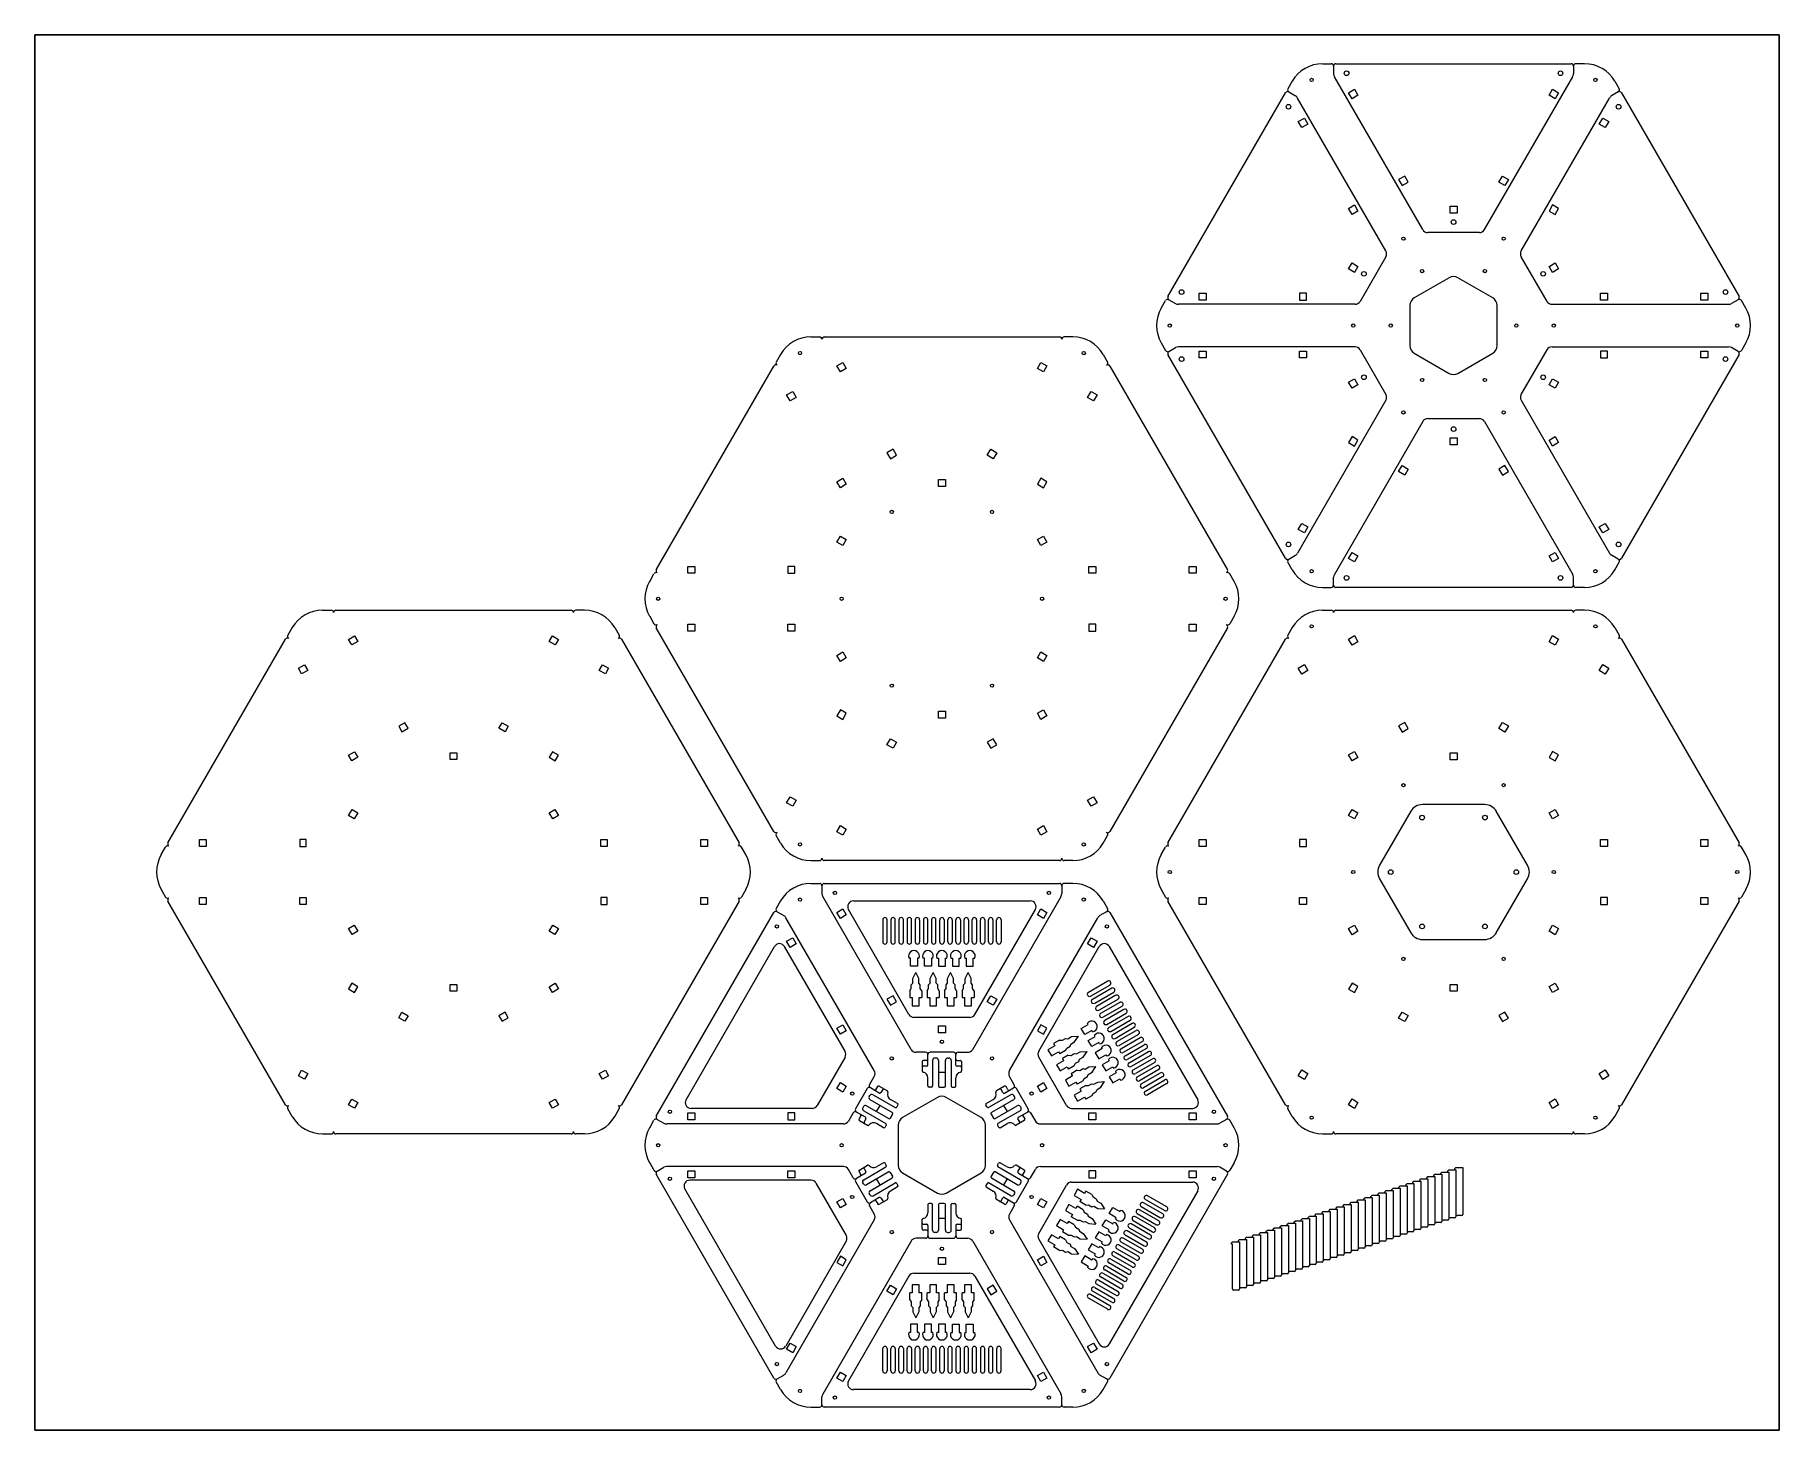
# Model space of a CAD drawing. Header units: millimetres. Extents: x 0 to 1500, y 0 to 1200.
import ezdxf

# ---------------------------------------------------------------- set-up
doc = ezdxf.new("R2010")
doc.units = ezdxf.units.MM
doc.layers.get('0').update_dxf_attribs({"true_color": 0x000000})
doc.layers.add('cut', color=1, linetype='Continuous', lineweight=20, true_color=0xff0000)

msp = doc.modelspace()

# ---------------------------------------------------------------- linework, layer by layer
for p, q in [((1500, 1200), (0, 1200)), ((0, 1200), (0, 0)), ((1500, 0), (1500, 1200)), ((0, 0), (1500, 0))]:
    msp.add_line(p, q)
at = {"layer": 'cut'}
for p, q in [((1107.3, 1175.2), (1114.9, 1175.2)), ((1116.9, 1173.1), (1116.9, 1166.5)), ((1118.9, 1175.2), (1321.1, 1175.2)), ((1323.1, 1173.1), (1323.1, 1166.5)), ((1332.7, 1175.2), (1325.1, 1175.2)), ((1081.3, 1160.2), (1077.6, 1153.6)), ((1193.5, 1032.5), (1117.5, 1164)), ((1246.5, 1032.5), (1322.5, 1164)), ((1358.7, 1160.2), (1362.4, 1153.6)), ((974.4, 975), (1075.6, 1150.2)), ((1078.4, 1150.9), (1084.1, 1147.6)), ((1161.8, 1014.2), (1085.9, 1145.7)), ((1129.7, 1150.3), (1134.8, 1153.3)), ((1132.7, 1145.1), (1129.7, 1150.3)), ((1137.8, 1148.1), (1132.7, 1145.1)), ((1134.8, 1153.3), (1137.8, 1148.1)), ((1278.2, 1014.2), (1354.1, 1145.7)), ((1302.2, 1148.1), (1305.2, 1153.3)), ((1307.3, 1145.1), (1302.2, 1148.1)), ((1305.2, 1153.3), (1310.3, 1150.3)), ((1310.3, 1150.3), (1307.3, 1145.1)), ((1361.6, 1150.9), (1355.9, 1147.6)), ((1364.4, 1150.2), (1465.6, 975)), ((1086.5, 1125.4), (1091.7, 1128.4)), ((1089.5, 1120.2), (1086.5, 1125.4)), ((1091.7, 1128.4), (1094.7, 1123.2)), ((1345.3, 1123.2), (1348.3, 1128.4)), ((1348.3, 1128.4), (1353.5, 1125.4)), ((1353.5, 1125.4), (1350.5, 1120.2)), ((1094.7, 1123.2), (1089.5, 1120.2)), ((1350.5, 1120.2), (1345.3, 1123.2)), ((1178, 1078.6), (1172.8, 1075.6)), ((1172.8, 1075.6), (1175.8, 1070.4)), ((1175.8, 1070.4), (1181, 1073.4)), ((1181, 1073.4), (1178, 1078.6)), ((1259, 1073.4), (1262, 1078.6)), ((1264.2, 1070.4), (1259, 1073.4)), ((1262, 1078.6), (1267.2, 1075.6)), ((1267.2, 1075.6), (1264.2, 1070.4)), ((1129.7, 1050.7), (1134.8, 1053.7)), ((1132.7, 1045.5), (1129.7, 1050.7)), ((1134.8, 1053.7), (1137.8, 1048.5)), ((1217, 1052.6), (1223, 1052.6)), ((1217, 1046.6), (1217, 1052.6)), ((1223, 1052.6), (1223, 1046.6)), ((1305.2, 1053.7), (1302.2, 1048.5)), ((1310.3, 1050.7), (1305.2, 1053.7)), ((1307.3, 1045.5), (1310.3, 1050.7)), ((1137.8, 1048.5), (1132.7, 1045.5)), ((1223, 1046.6), (1217, 1046.6)), ((1302.2, 1048.5), (1307.3, 1045.5)), ((1242.2, 1030), (1197.8, 1030)), ((1161.8, 1009.2), (1139.6, 970.8)), ((1300.4, 970.8), (1278.2, 1009.2)), ((1129.7, 998.7), (1132.7, 1003.9)), ((1134.8, 995.7), (1129.7, 998.7)), ((1132.7, 1003.9), (1137.8, 1000.9)), ((1137.8, 1000.9), (1134.8, 995.7)), ((1216.2, 991.1), (1186.2, 973.8)), ((1216.2, 991.1), (1186.2, 973.8)), ((1253.8, 973.8), (1223.8, 991.1)), ((1253.8, 973.8), (1223.8, 991.1)), ((1302.2, 1000.9), (1307.3, 1003.9)), ((1305.2, 995.7), (1302.2, 1000.9)), ((1310.3, 998.7), (1305.2, 995.7)), ((1307.3, 1003.9), (1310.3, 998.7)), ((1001.4, 971.9), (1001.4, 977.9)), ((1001.4, 977.9), (1007.4, 977.9)), ((1007.4, 977.9), (1007.4, 971.9)), ((1093.6, 977.9), (1087.6, 977.9)), ((1087.6, 977.9), (1087.6, 971.9)), ((1093.6, 971.9), (1093.6, 977.9)), ((1346.4, 977.9), (1352.4, 977.9)), ((1346.4, 971.9), (1346.4, 977.9)), ((1352.4, 977.9), (1352.4, 971.9)), ((1432.6, 977.9), (1438.6, 977.9)), ((1432.6, 971.9), (1432.6, 977.9)), ((1438.6, 977.9), (1438.6, 971.9)), ((968.7, 965), (972.4, 971.5)), ((975.2, 972.2), (980.9, 968.9)), ((1135.3, 968.3), (983.4, 968.3)), ((1007.4, 971.9), (1001.4, 971.9)), ((1087.6, 971.9), (1093.6, 971.9)), ((1182.5, 967.3), (1182.5, 932.7)), ((1182.5, 967.3), (1182.5, 932.7)), ((1257.5, 932.7), (1257.5, 967.3)), ((1257.5, 932.7), (1257.5, 967.3)), ((1304.7, 968.3), (1456.6, 968.3)), ((1352.4, 971.9), (1346.4, 971.9)), ((1438.6, 971.9), (1432.6, 971.9)), ((1464.8, 972.2), (1459.1, 968.9)), ((1471.3, 965), (1467.6, 971.5)), ((667.3, 940.2), (674.9, 940.2)), ((678.9, 940.2), (881.1, 940.2)), ((892.7, 940.2), (885.1, 940.2)), ((968.7, 935), (972.4, 928.5)), ((975.2, 927.8), (980.9, 931.1)), ((1135.3, 931.7), (983.4, 931.7)), ((1304.7, 931.7), (1456.6, 931.7)), ((1464.8, 927.8), (1459.1, 931.1)), ((1471.3, 935), (1467.6, 928.5)), ((534.4, 740), (635.6, 915.2)), ((641.3, 925.2), (637.6, 918.6)), ((689.7, 915.3), (694.8, 918.3)), ((692.7, 910.1), (689.7, 915.3)), ((694.8, 918.3), (697.8, 913.1)), ((862.2, 913.1), (865.2, 918.3)), ((865.2, 918.3), (870.3, 915.3)), ((870.3, 915.3), (867.3, 910.1)), ((918.7, 925.2), (922.4, 918.6)), ((924.4, 915.2), (1025.6, 740)), ((1075.6, 749.8), (974.4, 925)), ((1001.4, 922.1), (1001.4, 928.1)), ((1001.4, 928.1), (1007.4, 928.1)), ((1007.4, 922.1), (1001.4, 922.1)), ((1007.4, 928.1), (1007.4, 922.1)), ((1087.6, 922.1), (1087.6, 928.1)), ((1087.6, 928.1), (1093.6, 928.1)), ((1093.6, 922.1), (1087.6, 922.1)), ((1093.6, 928.1), (1093.6, 922.1)), ((1139.6, 929.2), (1161.8, 890.8)), ((1186.2, 926.2), (1216.2, 908.9)), ((1186.2, 926.2), (1216.2, 908.9)), ((1223.8, 908.9), (1253.8, 926.2)), ((1223.8, 908.9), (1253.8, 926.2)), ((1278.2, 890.8), (1300.4, 929.2)), ((1352.4, 928.1), (1346.4, 928.1)), ((1346.4, 928.1), (1346.4, 922.1)), ((1346.4, 922.1), (1352.4, 922.1)), ((1352.4, 922.1), (1352.4, 928.1)), ((1465.6, 925), (1364.4, 749.8)), ((1432.6, 928.1), (1438.6, 928.1)), ((1432.6, 922.1), (1432.6, 928.1)), ((1438.6, 922.1), (1432.6, 922.1)), ((1438.6, 928.1), (1438.6, 922.1)), ((697.8, 913.1), (692.7, 910.1)), ((867.3, 910.1), (862.2, 913.1)), ((1129.7, 901.3), (1134.8, 904.3)), ((1132.7, 896.1), (1129.7, 901.3)), ((1134.8, 904.3), (1137.8, 899.1)), ((1302.2, 899.1), (1305.2, 904.3)), ((1305.2, 904.3), (1310.3, 901.3)), ((1310.3, 901.3), (1307.3, 896.1)), ((646.5, 890.4), (651.7, 893.4)), ((649.5, 885.2), (646.5, 890.4)), ((654.7, 888.2), (649.5, 885.2)), ((651.7, 893.4), (654.7, 888.2)), ((905.3, 888.2), (908.3, 893.4)), ((910.5, 885.2), (905.3, 888.2)), ((908.3, 893.4), (913.5, 890.4)), ((913.5, 890.4), (910.5, 885.2)), ((1161.8, 885.8), (1085.9, 754.3)), ((1137.8, 899.1), (1132.7, 896.1)), ((1278.2, 885.8), (1354.1, 754.3)), ((1307.3, 896.1), (1302.2, 899.1)), ((1197.8, 870), (1242.2, 870)), ((1193.5, 867.5), (1117.5, 736)), ((1246.5, 867.5), (1322.5, 736)), ((738, 843.6), (732.8, 840.6)), ((732.8, 840.6), (735.8, 835.4)), ((741, 838.4), (738, 843.6)), ((819, 838.4), (822, 843.6)), ((822, 843.6), (827.2, 840.6)), ((827.2, 840.6), (824.2, 835.4)), ((1132.7, 854.5), (1129.7, 849.3)), ((1129.7, 849.3), (1134.8, 846.3)), ((1137.8, 851.5), (1132.7, 854.5)), ((1134.8, 846.3), (1137.8, 851.5)), ((1217, 847.4), (1217, 853.4)), ((1217, 853.4), (1223, 853.4)), ((1223, 847.4), (1217, 847.4)), ((1223, 853.4), (1223, 847.4)), ((1302.2, 851.5), (1307.3, 854.5)), ((1305.2, 846.3), (1302.2, 851.5)), ((1310.3, 849.3), (1305.2, 846.3)), ((1307.3, 854.5), (1310.3, 849.3)), ((735.8, 835.4), (741, 838.4)), ((824.2, 835.4), (819, 838.4)), ((1172.8, 824.4), (1175.8, 829.6)), ((1175.8, 829.6), (1181, 826.6)), ((1181, 826.6), (1178, 821.4)), ((1264.2, 829.6), (1259, 826.6)), ((1259, 826.6), (1262, 821.4)), ((1267.2, 824.4), (1264.2, 829.6)), ((689.7, 815.7), (694.8, 818.7)), ((692.7, 810.5), (689.7, 815.7)), ((697.8, 813.5), (692.7, 810.5)), ((694.8, 818.7), (697.8, 813.5)), ((777, 817.6), (783, 817.6)), ((777, 811.6), (777, 817.6)), ((783, 811.6), (777, 811.6)), ((783, 817.6), (783, 811.6)), ((865.2, 818.7), (862.2, 813.5)), ((862.2, 813.5), (867.3, 810.5)), ((870.3, 815.7), (865.2, 818.7)), ((867.3, 810.5), (870.3, 815.7)), ((1178, 821.4), (1172.8, 824.4)), ((1262, 821.4), (1267.2, 824.4)), ((689.7, 763.7), (692.7, 768.9)), ((692.7, 768.9), (697.8, 765.9)), ((697.8, 765.9), (694.8, 760.7)), ((862.2, 765.9), (867.3, 768.9)), ((865.2, 760.7), (862.2, 765.9)), ((867.3, 768.9), (870.3, 763.7)), ((1086.5, 774.6), (1089.5, 779.8)), ((1091.7, 771.6), (1086.5, 774.6)), ((1089.5, 779.8), (1094.7, 776.8)), ((1094.7, 776.8), (1091.7, 771.6)), ((1345.3, 776.8), (1350.5, 779.8)), ((1348.3, 771.6), (1345.3, 776.8)), ((1353.5, 774.6), (1348.3, 771.6)), ((1350.5, 779.8), (1353.5, 774.6)), ((694.8, 760.7), (689.7, 763.7)), ((870.3, 763.7), (865.2, 760.7)), ((1078.4, 749.1), (1084.1, 752.4)), ((1129.7, 749.7), (1132.7, 754.9)), ((1132.7, 754.9), (1137.8, 751.9)), ((1137.8, 751.9), (1134.8, 746.7)), ((1302.2, 751.9), (1307.3, 754.9)), ((1305.2, 746.7), (1302.2, 751.9)), ((1307.3, 754.9), (1310.3, 749.7)), ((1361.6, 749.1), (1355.9, 752.4)), ((528.7, 730), (532.4, 736.5)), ((561.4, 736.9), (561.4, 742.9)), ((561.4, 742.9), (567.4, 742.9)), ((567.4, 736.9), (561.4, 736.9)), ((567.4, 742.9), (567.4, 736.9)), ((653.6, 742.9), (647.6, 742.9)), ((647.6, 742.9), (647.6, 736.9)), ((647.6, 736.9), (653.6, 736.9)), ((653.6, 736.9), (653.6, 742.9)), ((906.4, 742.9), (912.4, 742.9)), ((906.4, 736.9), (906.4, 742.9)), ((912.4, 736.9), (906.4, 736.9)), ((912.4, 742.9), (912.4, 736.9)), ((992.6, 742.9), (998.6, 742.9)), ((992.6, 736.9), (992.6, 742.9)), ((998.6, 736.9), (992.6, 736.9)), ((998.6, 742.9), (998.6, 736.9)), ((1031.3, 730), (1027.6, 736.5)), ((1081.3, 739.8), (1077.6, 746.4)), ((1134.8, 746.7), (1129.7, 749.7)), ((1310.3, 749.7), (1305.2, 746.7)), ((1358.7, 739.8), (1362.4, 746.4)), ((1107.3, 724.8), (1114.9, 724.8)), ((1116.9, 726.9), (1116.9, 733.5)), ((1321.1, 724.8), (1118.9, 724.8)), ((1323.1, 726.9), (1323.1, 733.5)), ((1332.7, 724.8), (1325.1, 724.8)), ((247.3, 705.2), (254.9, 705.2)), ((258.9, 705.2), (461.1, 705.2)), ((472.7, 705.2), (465.1, 705.2)), ((1107.3, 705.2), (1114.9, 705.2)), ((1118.9, 705.2), (1321.1, 705.2)), ((1332.7, 705.2), (1325.1, 705.2)), ((221.3, 690.2), (217.6, 683.6)), ((498.7, 690.2), (502.4, 683.6)), ((528.7, 700), (532.4, 693.5)), ((561.4, 687.1), (561.4, 693.1)), ((561.4, 693.1), (567.4, 693.1)), ((567.4, 693.1), (567.4, 687.1)), ((647.6, 687.1), (647.6, 693.1)), ((647.6, 693.1), (653.6, 693.1)), ((653.6, 693.1), (653.6, 687.1)), ((912.4, 693.1), (906.4, 693.1)), ((906.4, 693.1), (906.4, 687.1)), ((912.4, 687.1), (912.4, 693.1)), ((1025.6, 690), (924.4, 514.8)), ((992.6, 693.1), (998.6, 693.1)), ((992.6, 687.1), (992.6, 693.1)), ((998.6, 693.1), (998.6, 687.1)), ((1031.3, 700), (1027.6, 693.5)), ((1081.3, 690.2), (1077.6, 683.6)), ((1358.7, 690.2), (1362.4, 683.6)), ((114.4, 505), (215.6, 680.2)), ((269.7, 680.1), (274.9, 683.1)), ((272.5, 675.3), (269.7, 680.1)), ((277.7, 678.3), (272.5, 675.3)), ((274.9, 683.1), (277.7, 678.3)), ((442.2, 678.3), (445, 683.1)), ((447.4, 675.3), (442.2, 678.3)), ((445, 683.1), (450.2, 680.1)), ((450.2, 680.1), (447.4, 675.3)), ((504.4, 680.2), (605.6, 505)), ((635.6, 514.8), (534.4, 690)), ((567.4, 687.1), (561.4, 687.1)), ((653.6, 687.1), (647.6, 687.1)), ((906.4, 687.1), (912.4, 687.1)), ((974.4, 505), (1075.6, 680.2)), ((998.6, 687.1), (992.6, 687.1)), ((1129.7, 680.3), (1134.8, 683.3)), ((1132.7, 675.1), (1129.7, 680.3)), ((1137.8, 678.1), (1132.7, 675.1)), ((1134.8, 683.3), (1137.8, 678.1)), ((1302.2, 678.1), (1305.2, 683.3)), ((1307.3, 675.1), (1302.2, 678.1)), ((1305.2, 683.3), (1310.3, 680.3)), ((1310.3, 680.3), (1307.3, 675.1)), ((1364.4, 680.2), (1465.6, 505)), ((689.7, 666.3), (694.8, 669.3)), ((692.7, 661.1), (689.7, 666.3)), ((697.8, 664.1), (692.7, 661.1)), ((694.8, 669.3), (697.8, 664.1)), ((862.2, 664.1), (865.2, 669.3)), ((867.3, 661.1), (862.2, 664.1)), ((865.2, 669.3), (870.3, 666.3)), ((870.3, 666.3), (867.3, 661.1)), ((226.6, 655.2), (231.8, 658.2)), ((229.4, 650.4), (226.6, 655.2)), ((234.6, 653.4), (229.4, 650.4)), ((231.8, 658.2), (234.6, 653.4)), ((485.4, 653.4), (488.2, 658.2)), ((490.6, 650.4), (485.4, 653.4)), ((488.2, 658.2), (493.4, 655.2)), ((493.4, 655.2), (490.6, 650.4)), ((1086.5, 655.4), (1091.7, 658.4)), ((1089.5, 650.2), (1086.5, 655.4)), ((1094.7, 653.2), (1089.5, 650.2)), ((1091.7, 658.4), (1094.7, 653.2)), ((1345.3, 653.2), (1348.3, 658.4)), ((1350.5, 650.2), (1345.3, 653.2)), ((1348.3, 658.4), (1353.5, 655.4)), ((1353.5, 655.4), (1350.5, 650.2)), ((692.7, 619.5), (689.7, 614.3)), ((697.8, 616.5), (692.7, 619.5)), ((694.8, 611.3), (697.8, 616.5)), ((777, 612.4), (777, 618.4)), ((777, 618.4), (783, 618.4)), ((783, 618.4), (783, 612.4)), ((862.2, 616.5), (867.3, 619.5)), ((865.2, 611.3), (862.2, 616.5)), ((867.3, 619.5), (870.3, 614.3)), ((318.1, 608.4), (312.9, 605.4)), ((312.9, 605.4), (315.7, 600.6)), ((315.7, 600.6), (320.9, 603.6)), ((320.9, 603.6), (318.1, 608.4)), ((399.1, 603.6), (401.9, 608.4)), ((404.3, 600.6), (399.1, 603.6)), ((401.9, 608.4), (407.1, 605.4)), ((407.1, 605.4), (404.3, 600.6)), ((689.7, 614.3), (694.8, 611.3)), ((783, 612.4), (777, 612.4)), ((870.3, 614.3), (865.2, 611.3)), ((1178, 608.6), (1172.8, 605.6)), ((1172.8, 605.6), (1175.8, 600.4)), ((1175.8, 600.4), (1181, 603.4)), ((1181, 603.4), (1178, 608.6)), ((1259, 603.4), (1262, 608.6)), ((1264.2, 600.4), (1259, 603.4)), ((1262, 608.6), (1267.2, 605.6)), ((1267.2, 605.6), (1264.2, 600.4)), ((732.8, 589.4), (735.8, 594.6)), ((738, 586.4), (732.8, 589.4)), ((735.8, 594.6), (741, 591.6)), ((741, 591.6), (738, 586.4)), ((824.2, 594.6), (819, 591.6)), ((819, 591.6), (822, 586.4)), ((822, 586.4), (827.2, 589.4)), ((827.2, 589.4), (824.2, 594.6)), ((269.7, 580.5), (274.9, 583.5)), ((272.5, 575.7), (269.7, 580.5)), ((277.7, 578.7), (272.5, 575.7)), ((274.9, 583.5), (277.7, 578.7)), ((357, 582.4), (363, 582.4)), ((357, 576.8), (357, 582.4)), ((363, 576.8), (357, 576.8)), ((363, 582.4), (363, 576.8)), ((445, 583.5), (442.2, 578.7)), ((442.2, 578.7), (447.4, 575.7)), ((450.2, 580.5), (445, 583.5)), ((447.4, 575.7), (450.2, 580.5)), ((1129.7, 580.7), (1134.8, 583.7)), ((1132.7, 575.5), (1129.7, 580.7)), ((1137.8, 578.5), (1132.7, 575.5)), ((1134.8, 583.7), (1137.8, 578.5)), ((1217, 582.6), (1223, 582.6)), ((1217, 576.6), (1217, 582.6)), ((1223, 576.6), (1217, 576.6)), ((1223, 582.6), (1223, 576.6)), ((1305.2, 583.7), (1302.2, 578.5)), ((1302.2, 578.5), (1307.3, 575.5)), ((1310.3, 580.7), (1305.2, 583.7)), ((1307.3, 575.5), (1310.3, 580.7)), ((646.5, 539.6), (649.5, 544.8)), ((649.5, 544.8), (654.7, 541.8)), ((654.7, 541.8), (651.7, 536.6)), ((905.3, 541.8), (910.5, 544.8)), ((908.3, 536.6), (905.3, 541.8)), ((910.5, 544.8), (913.5, 539.6)), ((269.8, 528.6), (272.8, 533.8)), ((274.7, 525.8), (269.8, 528.6)), ((272.8, 533.8), (277.7, 531)), ((277.7, 531), (274.7, 525.8)), ((442.3, 531), (447.2, 533.8)), ((445.3, 525.8), (442.3, 531)), ((450.2, 528.6), (445.3, 525.8)), ((447.2, 533.8), (450.2, 528.6)), ((651.7, 536.6), (646.5, 539.6)), ((913.5, 539.6), (908.3, 536.6)), ((1129.7, 528.7), (1132.7, 533.9)), ((1134.8, 525.7), (1129.7, 528.7)), ((1132.7, 533.9), (1137.8, 530.9)), ((1137.8, 530.9), (1134.8, 525.7)), ((1183.2, 532.2), (1156.4, 485.8)), ((1183.2, 532.2), (1156.4, 485.8)), ((1246.8, 538), (1193.2, 538)), ((1246.8, 538), (1193.2, 538)), ((1283.6, 485.8), (1256.8, 532.2)), ((1283.6, 485.8), (1256.8, 532.2)), ((1302.2, 530.9), (1307.3, 533.9)), ((1305.2, 525.7), (1302.2, 530.9)), ((1310.3, 528.7), (1305.2, 525.7)), ((1307.3, 533.9), (1310.3, 528.7)), ((641.3, 504.8), (637.6, 511.4)), ((689.7, 514.7), (692.7, 519.9)), ((694.8, 511.7), (689.7, 514.7)), ((692.7, 519.9), (697.8, 516.9)), ((697.8, 516.9), (694.8, 511.7)), ((862.2, 516.9), (867.3, 519.9)), ((865.2, 511.7), (862.2, 516.9)), ((870.3, 514.7), (865.2, 511.7)), ((867.3, 519.9), (870.3, 514.7)), ((918.7, 504.8), (922.4, 511.4)), ((108.7, 495), (112.4, 501.5)), ((141.6, 501.9), (141.6, 507.9)), ((141.6, 507.9), (147.2, 507.9)), ((147.2, 501.9), (141.6, 501.9)), ((147.2, 507.9), (147.2, 501.9)), ((233.4, 507.9), (227.8, 507.9)), ((227.8, 507.9), (227.8, 501.9)), ((227.8, 501.9), (233.4, 501.9)), ((233.4, 501.9), (233.4, 507.9)), ((486.6, 507.9), (492.2, 507.9)), ((486.6, 501.9), (486.6, 507.9)), ((492.2, 501.9), (486.6, 501.9)), ((492.2, 507.9), (492.2, 501.9)), ((572.8, 507.9), (578.4, 507.9)), ((572.8, 501.9), (572.8, 507.9)), ((578.4, 501.9), (572.8, 501.9)), ((578.4, 507.9), (578.4, 501.9)), ((611.3, 495), (607.6, 501.5)), ((968.7, 495), (972.4, 501.5)), ((1001.4, 501.9), (1001.4, 507.9)), ((1001.4, 507.9), (1007.4, 507.9)), ((1007.4, 501.9), (1001.4, 501.9)), ((1007.4, 507.9), (1007.4, 501.9)), ((1093.6, 507.9), (1087.6, 507.9)), ((1087.6, 507.9), (1087.6, 501.9)), ((1087.6, 501.9), (1093.6, 501.9)), ((1093.6, 501.9), (1093.6, 507.9)), ((1346.4, 507.9), (1352.4, 507.9)), ((1346.4, 501.9), (1346.4, 507.9)), ((1352.4, 501.9), (1346.4, 501.9)), ((1352.4, 507.9), (1352.4, 501.9)), ((1432.6, 507.9), (1438.6, 507.9)), ((1432.6, 501.9), (1432.6, 507.9)), ((1438.6, 501.9), (1432.6, 501.9)), ((1438.6, 507.9), (1438.6, 501.9)), ((1471.3, 495), (1467.6, 501.5)), ((667.3, 489.8), (674.9, 489.8)), ((881.1, 489.8), (678.9, 489.8)), ((892.7, 489.8), (885.1, 489.8)), ((108.7, 465), (112.4, 458.5)), ((611.3, 465), (607.6, 458.5)), ((667.3, 470.2), (674.9, 470.2)), ((676.9, 468.1), (676.9, 461.5)), ((678.9, 470.2), (881.1, 470.2)), ((883.1, 468.1), (883.1, 461.5)), ((892.7, 470.2), (885.1, 470.2)), ((968.7, 465), (972.4, 458.5)), ((1156.4, 474.2), (1183.2, 427.8)), ((1156.4, 474.2), (1183.2, 427.8)), ((1256.8, 427.8), (1283.6, 474.2)), ((1256.8, 427.8), (1283.6, 474.2)), ((1471.3, 465), (1467.6, 458.5)), ((215.6, 279.8), (114.4, 455)), ((141.6, 452.1), (141.6, 458.1)), ((141.6, 458.1), (147.2, 458.1)), ((147.2, 452.1), (141.6, 452.1)), ((147.2, 458.1), (147.2, 452.1)), ((227.8, 452.1), (227.8, 458.1)), ((227.8, 458.1), (233.4, 458.1)), ((233.4, 452.1), (227.8, 452.1)), ((233.4, 458.1), (233.4, 452.1)), ((492.2, 458.1), (486.6, 458.1)), ((486.6, 458.1), (486.6, 452.1)), ((486.6, 452.1), (492.2, 452.1)), ((492.2, 452.1), (492.2, 458.1)), ((605.6, 455), (504.4, 279.8)), ((572.8, 458.1), (578.4, 458.1)), ((572.8, 452.1), (572.8, 458.1)), ((578.4, 452.1), (572.8, 452.1)), ((578.4, 458.1), (578.4, 452.1)), ((641.3, 455.2), (637.6, 448.6)), ((753.5, 327.5), (677.5, 459)), ((704, 455.2), (856, 455.2)), ((806.5, 327.5), (882.5, 459)), ((918.7, 455.2), (922.4, 448.6)), ((1075.6, 279.8), (974.4, 455)), ((1001.4, 452.1), (1001.4, 458.1)), ((1001.4, 458.1), (1007.4, 458.1)), ((1007.4, 452.1), (1001.4, 452.1)), ((1007.4, 458.1), (1007.4, 452.1)), ((1087.6, 452.1), (1087.6, 458.1)), ((1087.6, 458.1), (1093.6, 458.1)), ((1093.6, 452.1), (1087.6, 452.1)), ((1093.6, 458.1), (1093.6, 452.1)), ((1352.4, 458.1), (1346.4, 458.1)), ((1346.4, 458.1), (1346.4, 452.1)), ((1346.4, 452.1), (1352.4, 452.1)), ((1352.4, 452.1), (1352.4, 458.1)), ((1465.6, 455), (1364.4, 279.8)), ((1432.6, 458.1), (1438.6, 458.1)), ((1432.6, 452.1), (1432.6, 458.1)), ((1438.6, 452.1), (1432.6, 452.1)), ((1438.6, 458.1), (1438.6, 452.1)), ((534.4, 270), (635.6, 445.2)), ((638.4, 445.9), (644.1, 442.6)), ((721.8, 309.2), (645.9, 440.7)), ((689.7, 445.3), (694.8, 448.3)), ((692.7, 440.1), (689.7, 445.3)), ((697.8, 443.1), (692.7, 440.1)), ((694.8, 448.3), (697.8, 443.1)), ((751.7, 357.5), (699.6, 447.7)), ((729.1, 439), (729.1, 419.9)), ((732.9, 419.9), (732.9, 439)), ((736.1, 439), (736.1, 419.9)), ((739.9, 419.9), (739.9, 439)), ((743.1, 439), (743.1, 419.9)), ((746.9, 419.9), (746.9, 439)), ((750.1, 439), (750.1, 419.9)), ((753.9, 419.9), (753.9, 439)), ((757.1, 439), (757.1, 419.9)), ((760.9, 419.9), (760.9, 439)), ((764.1, 439), (764.1, 419.9)), ((767.9, 419.9), (767.9, 439)), ((771.1, 439), (771.1, 419.9)), ((774.9, 419.9), (774.9, 439)), ((778.1, 419.9), (778.1, 439)), ((781.9, 439), (781.9, 419.9)), ((785.1, 419.9), (785.1, 439)), ((788.9, 439), (788.9, 419.9)), ((792.1, 419.9), (792.1, 439)), ((795.9, 439), (795.9, 419.9)), ((799.1, 419.9), (799.1, 439)), ((802.9, 439), (802.9, 419.9)), ((806.1, 419.9), (806.1, 439)), ((808.3, 357.5), (860.4, 447.7)), ((809.9, 439), (809.9, 419.9)), ((813.1, 419.9), (813.1, 439)), ((816.9, 439), (816.9, 419.9)), ((820.1, 419.9), (820.1, 439)), ((823.9, 439), (823.9, 419.9)), ((827.1, 419.9), (827.1, 439)), ((830.9, 439), (830.9, 419.9)), ((838.2, 309.2), (914.1, 440.7)), ((862.2, 443.1), (865.2, 448.3)), ((867.3, 440.1), (862.2, 443.1)), ((865.2, 448.3), (870.3, 445.3)), ((870.3, 445.3), (867.3, 440.1)), ((921.6, 445.9), (915.9, 442.6)), ((924.4, 445.2), (1025.6, 270)), ((269.8, 431.4), (274.7, 434.2)), ((272.8, 426.2), (269.8, 431.4)), ((277.7, 429), (272.8, 426.2)), ((274.7, 434.2), (277.7, 429)), ((442.3, 429), (445.3, 434.2)), ((447.2, 426.2), (442.3, 429)), ((445.3, 434.2), (450.2, 431.4)), ((450.2, 431.4), (447.2, 426.2)), ((646.5, 420.4), (651.7, 423.4)), ((649.5, 415.2), (646.5, 420.4)), ((651.7, 423.4), (654.7, 418.2)), ((905.3, 418.2), (908.3, 423.4)), ((908.3, 423.4), (913.5, 420.4)), ((913.5, 420.4), (910.5, 415.2)), ((1129.7, 431.3), (1134.8, 434.3)), ((1132.7, 426.1), (1129.7, 431.3)), ((1137.8, 429.1), (1132.7, 426.1)), ((1134.8, 434.3), (1137.8, 429.1)), ((1193.2, 422), (1246.8, 422)), ((1193.2, 422), (1246.8, 422)), ((1302.2, 429.1), (1305.2, 434.3)), ((1307.3, 426.1), (1302.2, 429.1)), ((1305.2, 434.3), (1310.3, 431.3)), ((1310.3, 431.3), (1307.3, 426.1)), ((560, 284.2), (636, 415.9)), ((696.7, 325.8), (644.7, 415.9)), ((654.7, 418.2), (649.5, 415.2)), ((753, 406), (751.7, 406)), ((753, 399), (753, 406)), ((759, 406), (759, 399)), ((760.3, 406), (759, 406)), ((765, 406), (763.7, 406)), ((765, 399), (765, 406)), ((771, 406), (771, 399)), ((772.3, 406), (771, 406)), ((775.7, 406), (777, 406)), ((777, 406), (777, 399)), ((783, 399), (783, 406)), ((783, 406), (784.3, 406)), ((787.7, 406), (789, 406)), ((789, 406), (789, 399)), ((795, 399), (795, 406)), ((795, 406), (796.3, 406)), ((799.7, 406), (801, 406)), ((801, 406), (801, 399)), ((807, 399), (807, 406)), ((807, 406), (808.3, 406)), ((863.3, 325.8), (915.3, 415.9)), ((910.5, 415.2), (905.3, 418.2)), ((924, 415.9), (1000, 284.2)), ((759, 399), (753, 399)), ((754.9, 388.3), (757.5, 393.5)), ((760.1, 388.3), (757.5, 393.5)), ((771, 399), (765, 399)), ((769.9, 388.3), (772.5, 393.5)), ((775.1, 388.3), (772.5, 393.5)), ((777, 399), (783, 399)), ((784.9, 388.3), (787.5, 393.5)), ((790.1, 388.3), (787.5, 393.5)), ((789, 399), (795, 399)), ((799.9, 388.3), (802.5, 393.5)), ((801, 399), (807, 399)), ((805.1, 388.3), (802.5, 393.5)), ((272.6, 384.3), (269.8, 379.5)), ((269.8, 379.5), (275, 376.5)), ((277.8, 381.3), (272.6, 384.3)), ((275, 376.5), (277.8, 381.3)), ((357, 377.6), (357, 383.2)), ((357, 383.2), (363, 383.2)), ((363, 377.6), (357, 377.6)), ((363, 383.2), (363, 377.6)), ((442.3, 381.3), (447.5, 384.3)), ((445.1, 376.5), (442.3, 381.3)), ((450.3, 379.5), (445.1, 376.5)), ((447.5, 384.3), (450.3, 379.5)), ((752.3, 377.9), (753.6, 379.8)), ((752.3, 377.9), (752.3, 372)), ((753.6, 383.1), (754.9, 384.5)), ((753.6, 379.8), (753.6, 383.1)), ((754.9, 384.5), (754.9, 388.3)), ((760.1, 384.5), (760.1, 388.3)), ((761.4, 383.1), (760.1, 384.5)), ((761.4, 379.8), (761.4, 383.1)), ((762.7, 377.9), (761.4, 379.8)), ((762.7, 377.9), (762.7, 372)), ((767.3, 377.9), (768.6, 379.8)), ((767.3, 377.9), (767.3, 372)), ((768.6, 383.1), (769.9, 384.5)), ((768.6, 379.8), (768.6, 383.1)), ((769.9, 384.5), (769.9, 388.3)), ((775.1, 384.5), (775.1, 388.3)), ((776.4, 383.1), (775.1, 384.5)), ((776.4, 379.8), (776.4, 383.1)), ((777.7, 377.9), (776.4, 379.8)), ((777.7, 377.9), (777.7, 372)), ((782.3, 377.9), (783.6, 379.8)), ((782.3, 377.9), (782.3, 372)), ((783.6, 383.1), (784.9, 384.5)), ((783.6, 379.8), (783.6, 383.1)), ((784.9, 384.5), (784.9, 388.3)), ((790.1, 384.5), (790.1, 388.3)), ((791.4, 383.1), (790.1, 384.5)), ((791.4, 379.8), (791.4, 383.1)), ((792.7, 377.9), (791.4, 379.8)), ((792.7, 377.9), (792.7, 372)), ((797.3, 377.9), (798.6, 379.8)), ((797.3, 377.9), (797.3, 372)), ((798.6, 383.1), (799.9, 384.5)), ((798.6, 379.8), (798.6, 383.1)), ((799.9, 384.5), (799.9, 388.3)), ((805.1, 384.5), (805.1, 388.3)), ((806.4, 383.1), (805.1, 384.5)), ((806.4, 379.8), (806.4, 383.1)), ((807.7, 377.9), (806.4, 379.8)), ((807.7, 377.9), (807.7, 372)), ((922.6, 386.1), (906, 376.5)), ((907.9, 373.2), (924.5, 382.8)), ((926.1, 380), (909.5, 370.4)), ((911.4, 367.2), (928, 376.8)), ((1132.7, 384.5), (1129.7, 379.3)), ((1129.7, 379.3), (1134.8, 376.3)), ((1137.8, 381.5), (1132.7, 384.5)), ((1134.8, 376.3), (1137.8, 381.5)), ((1217, 377.4), (1217, 383.4)), ((1217, 383.4), (1223, 383.4)), ((1223, 377.4), (1217, 377.4)), ((1223, 383.4), (1223, 377.4)), ((1302.2, 381.5), (1307.3, 384.5)), ((1305.2, 376.3), (1302.2, 381.5)), ((1310.3, 379.3), (1305.2, 376.3)), ((1307.3, 384.5), (1310.3, 379.3)), ((738, 373.6), (732.8, 370.6)), ((732.8, 370.6), (735.8, 365.4)), ((735.8, 365.4), (741, 368.4)), ((741, 368.4), (738, 373.6)), ((752.3, 372), (754.5, 372)), ((754.5, 372), (754.5, 365)), ((754.5, 365), (760.5, 365)), ((760.5, 365), (760.5, 372)), ((760.5, 372), (762.7, 372)), ((767.3, 372), (769.5, 372)), ((769.5, 372), (769.5, 365)), ((769.5, 365), (775.5, 365)), ((775.5, 365), (775.5, 372)), ((775.5, 372), (777.7, 372)), ((782.3, 372), (784.5, 372)), ((784.5, 372), (784.5, 365)), ((784.5, 365), (790.5, 365)), ((790.5, 365), (790.5, 372)), ((790.5, 372), (792.7, 372)), ((797.3, 372), (799.5, 372)), ((799.5, 372), (799.5, 365)), ((799.5, 365), (805.5, 365)), ((805.5, 365), (805.5, 372)), ((805.5, 372), (807.7, 372)), ((819, 368.4), (822, 373.6)), ((824.2, 365.4), (819, 368.4)), ((822, 373.6), (827.2, 370.6)), ((827.2, 370.6), (824.2, 365.4)), ((929.6, 374), (913, 364.4)), ((914.9, 361.1), (931.5, 370.7)), ((933.1, 367.9), (916.5, 358.3)), ((918.4, 355.1), (935, 364.6)), ((936.6, 361.8), (920, 352.2)), ((312.9, 354.6), (315.7, 359.4)), ((318.1, 351.6), (312.9, 354.6)), ((315.7, 359.4), (320.9, 356.4)), ((320.9, 356.4), (318.1, 351.6)), ((404.3, 359.4), (399.1, 356.4)), ((399.1, 356.4), (401.9, 351.6)), ((401.9, 351.6), (407.1, 354.6)), ((407.1, 354.6), (404.3, 359.4)), ((689.7, 345.7), (694.8, 348.7)), ((692.7, 340.5), (689.7, 345.7)), ((694.8, 348.7), (697.8, 343.5)), ((804, 355), (756, 355)), ((777, 347.6), (783, 347.6)), ((777, 341.6), (777, 347.6)), ((783, 347.6), (783, 341.6)), ((865.2, 348.7), (862.2, 343.5)), ((870.3, 345.7), (865.2, 348.7)), ((867.3, 340.5), (870.3, 345.7)), ((899.9, 345.4), (905.9, 348.9)), ((902.9, 340.2), (899.9, 345.4)), ((905.9, 348.9), (905.3, 350)), ((921.9, 349), (938.5, 358.6)), ((940.1, 355.8), (923.5, 346.2)), ((925.4, 342.9), (942, 352.5)), ((943.6, 349.7), (927, 340.1)), ((928.9, 336.9), (945.5, 346.5)), ((1172.8, 354.4), (1175.8, 359.6)), ((1178, 351.4), (1172.8, 354.4)), ((1175.8, 359.6), (1181, 356.6)), ((1181, 356.6), (1178, 351.4)), ((1264.2, 359.6), (1259, 356.6)), ((1259, 356.6), (1262, 351.4)), ((1262, 351.4), (1267.2, 354.4)), ((1267.2, 354.4), (1264.2, 359.6)), ((697.8, 343.5), (692.7, 340.5)), ((783, 341.6), (777, 341.6)), ((862.2, 343.5), (867.3, 340.5)), ((877.2, 330.6), (871.2, 327.1)), ((881.2, 335.4), (876.1, 332.5)), ((876.1, 332.5), (877.2, 330.6)), ((881.2, 335.4), (883.6, 335.3)), ((883.6, 335.3), (886.4, 336.9)), ((886.4, 336.9), (888.3, 336.5)), ((887.5, 328.5), (890.3, 330.1)), ((888.3, 336.5), (891.5, 338.4)), ((890.3, 330.1), (890.9, 332)), ((890.9, 332), (894.1, 333.9)), ((891.5, 338.4), (897.4, 338.7)), ((894.1, 333.9), (897.4, 338.7)), ((908.9, 343.7), (902.9, 340.2)), ((905.9, 335), (911.9, 338.5)), ((908.9, 329.8), (905.9, 335)), ((909.6, 342.6), (908.9, 343.7)), ((914.9, 333.3), (908.9, 329.8)), ((911.9, 338.5), (911.3, 339.6)), ((915.6, 332.2), (914.9, 333.3)), ((930.5, 334.1), (947.1, 343.6)), ((949, 340.4), (932.4, 330.8)), ((934, 328), (950.6, 337.6)), ((952.5, 334.3), (935.9, 324.8)), ((937.5, 321.9), (954.1, 331.5)), ((696.7, 320.8), (672.7, 279.2)), ((766, 325), (757.8, 325)), ((763, 317), (763, 308.9)), ((767, 318), (764, 318)), ((768, 314), (768, 323)), ((790, 325), (770, 325)), ((772, 318), (772, 296)), ((775, 320), (774, 320)), ((777, 318), (777, 296)), ((777, 318), (777, 318)), ((783, 296), (783, 318)), ((785, 320), (786, 320)), ((788, 318), (788, 296)), ((792, 314), (792, 323)), ((793, 318), (796, 318)), ((794, 325), (802.2, 325)), ((797, 317), (797, 308.9)), ((887.3, 279.2), (863.3, 320.8)), ((871.2, 327.1), (874.2, 321.9)), ((874.2, 321.9), (880.2, 325.4)), ((884.7, 317.6), (878.7, 314.1)), ((880.2, 325.4), (881.3, 323.5)), ((886.4, 326.4), (881.3, 323.5)), ((888.7, 322.4), (883.6, 319.5)), ((883.6, 319.5), (884.7, 317.6)), ((886.4, 326.4), (887.5, 328.5)), ((888.7, 322.4), (891.1, 322.3)), ((891.1, 322.3), (893.9, 323.9)), ((893.9, 323.9), (895.8, 323.5)), ((893.9, 313.4), (895, 315.5)), ((895, 315.5), (897.8, 317.1)), ((895.8, 323.5), (899, 325.4)), ((897.8, 317.1), (898.4, 319)), ((898.4, 319), (901.6, 320.9)), ((899, 325.4), (904.9, 325.7)), ((901.6, 320.9), (904.9, 325.7)), ((917.9, 328.1), (911.9, 324.6)), ((911.9, 324.6), (914.9, 319.4)), ((914.9, 319.4), (920.9, 322.9)), ((917.3, 329.2), (917.9, 328.1)), ((923.9, 317.7), (917.9, 314.2)), ((920.9, 322.9), (921.6, 321.8)), ((923.3, 318.8), (923.9, 317.7)), ((956, 328.3), (939.4, 318.7)), ((941, 315.9), (957.6, 325.5)), ((959.5, 322.2), (942.9, 312.6)), ((944.5, 309.8), (961.1, 319.4)), ((963, 316.1), (946.4, 306.6)), ((226.6, 304.8), (229.4, 309.6)), ((231.8, 301.8), (226.6, 304.8)), ((229.4, 309.6), (234.6, 306.6)), ((234.6, 306.6), (231.8, 301.8)), ((485.4, 306.6), (490.6, 309.6)), ((488.2, 301.8), (485.4, 306.6)), ((493.4, 304.8), (488.2, 301.8)), ((490.6, 309.6), (493.4, 304.8)), ((717.7, 297.1), (721.8, 304.2)), ((767, 313), (764, 313)), ((768, 296), (768, 303)), ((777, 308), (783, 308)), ((792, 296), (792, 303)), ((796, 313), (793, 313)), ((842.3, 297.1), (838.2, 304.2)), ((878.7, 314.1), (881.7, 308.9)), ((881.7, 308.9), (887.7, 312.4)), ((892.2, 304.6), (886.2, 301.1)), ((886.2, 301.1), (889.2, 295.9)), ((887.7, 312.4), (888.8, 310.5)), ((893.9, 313.4), (888.8, 310.5)), ((896.2, 309.5), (891.1, 306.5)), ((891.1, 306.5), (892.2, 304.6)), ((896.2, 309.5), (898.6, 309.3)), ((901.4, 300.4), (896.3, 297.5)), ((898.6, 309.3), (901.4, 310.9)), ((901.4, 310.9), (903.3, 310.5)), ((901.4, 300.4), (902.5, 302.5)), ((902.5, 302.5), (905.3, 304.2)), ((903.3, 310.5), (906.5, 312.4)), ((905.3, 304.2), (905.9, 306)), ((905.9, 306), (909.1, 307.9)), ((906.5, 312.4), (912.4, 312.8)), ((909.1, 307.9), (912.4, 312.8)), ((917.9, 314.2), (920.9, 309)), ((920.9, 309), (926.9, 312.5)), ((929.9, 307.3), (923.9, 303.8)), ((923.9, 303.8), (926.9, 298.6)), ((926.9, 312.5), (927.6, 311.4)), ((926.9, 298.6), (932.9, 302.1)), ((929.3, 308.4), (929.9, 307.3)), ((932.9, 302.1), (933.6, 301)), ((948, 303.8), (964.6, 313.3)), ((966.5, 310.1), (949.9, 300.5)), ((951.5, 297.7), (968.1, 307.3)), ((970, 304), (953.4, 294.4)), ((955, 291.6), (971.6, 301.2)), ((1086.5, 304.6), (1089.5, 309.8)), ((1091.7, 301.6), (1086.5, 304.6)), ((1089.5, 309.8), (1094.7, 306.8)), ((1094.7, 306.8), (1091.7, 301.6)), ((1345.3, 306.8), (1350.5, 309.8)), ((1348.3, 301.6), (1345.3, 306.8)), ((1353.5, 304.6), (1348.3, 301.6)), ((1350.5, 309.8), (1353.5, 304.6)), ((689.7, 293.7), (692.7, 298.9)), ((694.8, 290.7), (689.7, 293.7)), ((692.7, 298.9), (697.8, 295.9)), ((697.8, 295.9), (694.8, 290.7)), ((715.7, 293.7), (705.7, 276.3)), ((717.5, 286.8), (718, 287.7)), ((726.2, 289.9), (718.5, 294.4)), ((720.8, 288.4), (739.8, 277.4)), ((723.3, 292.8), (724.8, 295.4)), ((726.1, 295.7), (733.1, 291.7)), ((729.1, 292.9), (727.6, 290.3)), ((776.2, 286.1), (746.2, 268.8)), ((771, 295), (769, 295)), ((778, 295), (782, 295)), ((813.8, 268.8), (783.8, 286.1)), ((789, 295), (791, 295)), ((839.2, 288.4), (820.2, 277.4)), ((833.9, 295.7), (826.9, 291.7)), ((832.4, 290.3), (830.9, 292.9)), ((833.8, 289.9), (841.5, 294.4)), ((836.7, 292.8), (835.2, 295.4)), ((842.5, 286.8), (842, 287.7)), ((854.3, 276.3), (844.3, 293.7)), ((862.2, 295.9), (867.3, 298.9)), ((865.2, 290.7), (862.2, 295.9)), ((870.3, 293.7), (865.2, 290.7)), ((867.3, 298.9), (870.3, 293.7)), ((889.2, 295.9), (895.2, 299.4)), ((899.7, 291.6), (893.7, 288.1)), ((893.7, 288.1), (896.7, 282.9)), ((895.2, 299.4), (896.3, 297.5)), ((896.7, 282.9), (902.7, 286.4)), ((903.7, 296.5), (898.6, 293.5)), ((898.6, 293.5), (899.7, 291.6)), ((902.7, 286.4), (903.8, 284.5)), ((903.7, 296.5), (906.1, 296.3)), ((908.9, 287.4), (903.8, 284.5)), ((906.1, 296.3), (908.9, 297.9)), ((908.9, 297.9), (910.8, 297.5)), ((908.9, 287.4), (910, 289.5)), ((910, 289.5), (912.8, 291.2)), ((910.8, 297.5), (914, 299.4)), ((912.8, 291.2), (913.4, 293)), ((913.4, 293), (916.6, 294.9)), ((914, 299.4), (919.9, 299.8)), ((916.6, 294.9), (919.9, 299.8)), ((973.5, 298), (956.9, 288.4)), ((221.3, 269.8), (217.6, 276.4)), ((269.8, 279.9), (272.6, 284.7)), ((275, 276.9), (269.8, 279.9)), ((272.6, 284.7), (277.8, 281.7)), ((277.8, 281.7), (275, 276.9)), ((442.3, 281.7), (447.5, 284.7)), ((445.1, 276.9), (442.3, 281.7)), ((450.3, 279.9), (445.1, 276.9)), ((447.5, 284.7), (450.3, 279.9)), ((498.7, 269.8), (502.4, 276.4)), ((561.4, 266.9), (561.4, 272.9)), ((561.4, 272.9), (567.4, 272.9)), ((668.4, 276.7), (564.3, 276.7)), ((567.4, 272.9), (567.4, 266.9)), ((653.6, 272.9), (647.6, 272.9)), ((647.6, 272.9), (647.6, 266.9)), ((653.6, 266.9), (653.6, 272.9)), ((703.7, 272.9), (699.6, 265.8)), ((714.2, 269.1), (706.5, 273.6)), ((710.3, 270.2), (708.8, 267.6)), ((712.5, 278.2), (712, 277.3)), ((712.8, 274.6), (731.8, 263.6)), ((715.3, 278.9), (734.3, 267.9)), ((715.3, 278.9), (715.3, 278.9)), ((737.3, 273.1), (718.3, 284.1)), ((723.9, 273.9), (726.9, 279.1)), ((735.7, 268.3), (737.7, 271.7)), ((741.8, 280.9), (735.8, 284.4)), ((741.2, 277.8), (742.2, 279.5)), ((818.8, 277.8), (817.8, 279.5)), ((818.2, 280.9), (824.2, 284.4)), ((822.3, 271.7), (824.3, 268.3)), ((841.7, 284.1), (822.7, 273.1)), ((825.7, 267.9), (844.7, 278.9)), ((847.2, 274.6), (828.2, 263.6)), ((833.1, 279.1), (836.1, 273.9)), ((841.7, 284.1), (841.7, 284.1)), ((845.8, 269.1), (853.5, 273.6)), ((847.5, 278.2), (848, 277.3)), ((849.7, 270.2), (851.2, 267.6)), ((856.3, 272.9), (860.4, 265.8)), ((891.6, 276.7), (995.7, 276.7)), ((906.4, 272.9), (912.4, 272.9)), ((906.4, 266.9), (906.4, 272.9)), ((912.4, 272.9), (912.4, 266.9)), ((992.6, 272.9), (998.6, 272.9)), ((992.6, 266.9), (992.6, 272.9)), ((998.6, 272.9), (998.6, 266.9)), ((1081.3, 269.8), (1077.6, 276.4)), ((1129.7, 279.7), (1132.7, 284.9)), ((1134.8, 276.7), (1129.7, 279.7)), ((1132.7, 284.9), (1137.8, 281.9)), ((1137.8, 281.9), (1134.8, 276.7)), ((1302.2, 281.9), (1307.3, 284.9)), ((1305.2, 276.7), (1302.2, 281.9)), ((1310.3, 279.7), (1305.2, 276.7)), ((1307.3, 284.9), (1310.3, 279.7)), ((1358.7, 269.8), (1362.4, 276.4)), ((528.7, 260), (532.4, 266.5)), ((535.2, 267.2), (540.9, 263.9)), ((695.3, 263.3), (543.4, 263.3)), ((567.4, 266.9), (561.4, 266.9)), ((647.6, 266.9), (653.6, 266.9)), ((709.1, 266.3), (716.1, 262.2)), ((714.6, 267.7), (713.1, 265.1)), ((729.8, 260.1), (723.8, 263.6)), ((732.2, 262.2), (731.2, 260.5)), ((742.5, 262.3), (742.5, 227.7)), ((817.5, 227.7), (817.5, 262.3)), ((827.8, 262.2), (828.8, 260.5)), ((830.2, 260.1), (836.2, 263.6)), ((850.9, 266.3), (843.9, 262.2)), ((846.9, 265.1), (845.4, 267.7)), ((864.7, 263.3), (1016.6, 263.3)), ((912.4, 266.9), (906.4, 266.9)), ((998.6, 266.9), (992.6, 266.9)), ((1024.8, 267.2), (1019.1, 263.9)), ((1031.3, 260), (1027.6, 266.5)), ((247.3, 254.8), (254.9, 254.8)), ((461.1, 254.8), (258.9, 254.8)), ((472.7, 254.8), (465.1, 254.8)), ((1107.3, 254.8), (1114.9, 254.8)), ((1321.1, 254.8), (1118.9, 254.8)), ((1332.7, 254.8), (1325.1, 254.8)), ((528.7, 230), (532.4, 223.5)), ((535.2, 222.8), (540.9, 226.1)), ((695.3, 226.7), (543.4, 226.7)), ((709.1, 223.7), (716.1, 227.8)), ((712.8, 215.4), (731.8, 226.4)), ((729.8, 229.9), (723.8, 226.4)), ((732.2, 227.8), (731.2, 229.5)), ((827.8, 227.8), (828.8, 229.5)), ((847.2, 215.4), (828.2, 226.4)), ((830.2, 229.9), (836.2, 226.4)), ((850.9, 223.7), (843.9, 227.8)), ((864.7, 226.7), (1016.6, 226.7)), ((1024.8, 222.8), (1019.1, 226.1)), ((1031.3, 230), (1027.6, 223.5)), ((1221, 225), (1222, 226)), ((1221, 224), (1221, 225)), ((1222, 226), (1228, 226)), ((1228, 226), (1228, 185.5)), ((635.6, 44.8), (534.4, 220)), ((561.4, 217.1), (561.4, 223.1)), ((561.4, 223.1), (567.4, 223.1)), ((567.4, 217.1), (561.4, 217.1)), ((667.4, 215), (563.3, 215)), ((567.4, 223.1), (567.4, 217.1)), ((647.6, 217.1), (647.6, 223.1)), ((647.6, 223.1), (653.6, 223.1)), ((653.6, 217.1), (647.6, 217.1)), ((653.6, 223.1), (653.6, 217.1)), ((671.7, 212.5), (697.7, 167.5)), ((703.7, 217.1), (699.6, 224.2)), ((705.7, 213.7), (715.7, 196.3)), ((714.2, 220.9), (706.5, 216.4)), ((710.3, 219.8), (708.8, 222.4)), ((712.5, 211.8), (712, 212.7)), ((713.1, 224.9), (714.6, 222.3)), ((734.3, 222.1), (715.3, 211.1)), ((718.3, 205.9), (737.3, 216.9)), ((720.8, 201.6), (739.8, 212.6)), ((726.9, 210.9), (723.9, 216.1)), ((737.7, 218.3), (735.7, 221.7)), ((741.2, 212.2), (742.2, 210.5)), ((746.2, 221.2), (776.2, 203.9)), ((783.8, 203.9), (813.8, 221.2)), ((818.8, 212.2), (817.8, 210.5)), ((839.2, 201.6), (820.2, 212.6)), ((824.3, 221.7), (822.3, 218.3)), ((822.7, 216.9), (841.7, 205.9)), ((844.7, 211.1), (825.7, 222.1)), ((836.1, 216.1), (833.1, 210.9)), ((844.3, 196.3), (854.3, 213.7)), ((844.7, 211.1), (844.7, 211.1)), ((845.4, 222.3), (846.9, 224.9)), ((845.8, 220.9), (853.5, 216.4)), ((847.5, 211.8), (848, 212.7)), ((849.7, 219.8), (851.2, 222.4)), ((856.3, 217.1), (860.4, 224.2)), ((863.3, 169.2), (887.3, 210.8)), ((891.6, 213.3), (995.7, 213.3)), ((912.4, 223.1), (906.4, 223.1)), ((906.4, 223.1), (906.4, 217.1)), ((906.4, 217.1), (912.4, 217.1)), ((912.4, 217.1), (912.4, 223.1)), ((1025.6, 220), (924.4, 44.8)), ((992.6, 223.1), (998.6, 223.1)), ((992.6, 217.1), (992.6, 223.1)), ((998.6, 217.1), (992.6, 217.1)), ((998.6, 223.1), (998.6, 217.1)), ((1173, 209), (1174, 210)), ((1174, 210), (1180, 210)), ((1179, 211), (1180, 212)), ((1179, 210), (1179, 211)), ((1180, 212), (1186, 212)), ((1180, 210), (1180, 169.5)), ((1185, 213), (1186, 214)), ((1185, 212), (1185, 213)), ((1186, 214), (1192, 214)), ((1186, 212), (1186, 171.5)), ((1191, 215), (1192, 216)), ((1191, 214), (1191, 215)), ((1192, 216), (1198, 216)), ((1192, 214), (1192, 173.5)), ((1197, 217), (1198, 218)), ((1197, 216), (1197, 217)), ((1198, 218), (1204, 218)), ((1198, 216), (1198, 175.5)), ((1203, 219), (1204, 220)), ((1203, 218), (1203, 219)), ((1204, 220), (1210, 220)), ((1204, 218), (1204, 177.5)), ((1209, 221), (1210, 222)), ((1209, 220), (1209, 221)), ((1210, 222), (1216, 222)), ((1210, 220), (1210, 179.5)), ((1215, 223), (1216, 224)), ((1215, 222), (1215, 223)), ((1216, 224), (1222, 224)), ((1216, 222), (1216, 181.5)), ((1222, 224), (1222, 183.5)), ((637, 72.3), (559, 207.5)), ((689.7, 196.3), (694.8, 199.3)), ((692.7, 191.1), (689.7, 196.3)), ((694.8, 199.3), (697.8, 194.1)), ((717.5, 203.2), (718, 202.3)), ((718.3, 205.9), (718.3, 205.9)), ((726.2, 200.1), (718.5, 195.6)), ((723.3, 197.2), (724.8, 194.6)), ((726.1, 194.3), (733.1, 198.3)), ((727.6, 199.7), (729.1, 197.1)), ((741.8, 209.1), (735.8, 205.6)), ((771, 195), (769, 195)), ((782, 195), (778, 195)), ((789, 195), (791, 195)), ((818.2, 209.1), (824.2, 205.6)), ((833.9, 194.3), (826.9, 198.3)), ((830.9, 197.1), (832.4, 199.7)), ((833.8, 200.1), (841.5, 195.6)), ((836.7, 197.2), (835.2, 194.6)), ((842.5, 203.2), (842, 202.3)), ((862.2, 194.1), (865.2, 199.3)), ((865.2, 199.3), (870.3, 196.3)), ((870.3, 196.3), (867.3, 191.1)), ((896.7, 207.1), (893.7, 201.9)), ((893.7, 201.9), (899.7, 198.4)), ((902.7, 203.6), (896.7, 207.1)), ((899.7, 198.4), (898.6, 196.5)), ((903.7, 193.5), (898.6, 196.5)), ((903.8, 205.5), (902.7, 203.6)), ((908.9, 202.6), (903.8, 205.5)), ((908.9, 202.6), (910, 200.5)), ((910, 200.5), (912.8, 198.8)), ((912.8, 198.8), (913.4, 197)), ((913.4, 197), (916.6, 195.1)), ((916.6, 195.1), (919.9, 190.2)), ((1000, 205.8), (924, 74.1)), ((970, 186), (953.4, 195.6)), ((955, 198.4), (971.6, 188.8)), ((973.5, 192), (956.9, 201.6)), ((1131, 195), (1132, 196)), ((1131, 194), (1131, 195)), ((1132, 196), (1138, 196)), ((1137, 197), (1138, 198)), ((1137, 196), (1137, 197)), ((1138, 198), (1144, 198)), ((1138, 196), (1138, 155.5)), ((1143, 199), (1144, 200)), ((1143, 198), (1143, 199)), ((1144, 200), (1150, 200)), ((1144, 198), (1144, 157.5)), ((1149, 201), (1150, 202)), ((1149, 200), (1149, 201)), ((1150, 202), (1156, 202)), ((1150, 200), (1150, 159.5)), ((1155, 203), (1156, 204)), ((1155, 202), (1155, 203)), ((1156, 204), (1162, 204)), ((1156, 202), (1156, 161.5)), ((1161, 205), (1162, 206)), ((1161, 204), (1161, 205)), ((1162, 206), (1168, 206)), ((1162, 204), (1162, 163.5)), ((1167, 207), (1168, 208)), ((1167, 206), (1167, 207)), ((1168, 208), (1174, 208)), ((1168, 206), (1168, 165.5)), ((1173, 208), (1173, 209)), ((1174, 208), (1174, 167.5)), ((721.8, 180.8), (645.9, 49.3)), ((697.8, 194.1), (692.7, 191.1)), ((717.7, 192.9), (721.8, 185.8)), ((763, 173), (763, 181.1)), ((768, 194), (768, 187)), ((772, 172), (772, 194)), ((777, 194), (777, 172)), ((783, 182), (777, 182)), ((783, 172), (783, 194)), ((788, 172), (788, 194)), ((792, 194), (792, 187)), ((797, 173), (797, 181.1)), ((842.3, 192.9), (838.2, 185.8)), ((838.2, 180.8), (914.1, 49.3)), ((867.3, 191.1), (862.2, 194.1)), ((881.7, 181.1), (878.7, 175.9)), ((887.7, 177.6), (881.7, 181.1)), ((889.2, 194.1), (886.2, 188.9)), ((886.2, 188.9), (892.2, 185.4)), ((895.2, 190.6), (889.2, 194.1)), ((892.2, 185.4), (891.1, 183.5)), ((896.2, 180.5), (891.1, 183.5)), ((896.3, 192.5), (895.2, 190.6)), ((896.2, 180.5), (898.6, 180.7)), ((901.4, 189.6), (896.3, 192.5)), ((898.6, 180.7), (901.4, 179.1)), ((901.4, 189.6), (902.5, 187.5)), ((902.5, 187.5), (905.3, 185.8)), ((903.7, 193.5), (906.1, 193.7)), ((905.3, 185.8), (905.9, 184)), ((905.9, 184), (909.1, 182.1)), ((906.1, 193.7), (908.9, 192.1)), ((908.9, 192.1), (910.8, 192.5)), ((909.1, 182.1), (912.4, 177.2)), ((910.8, 192.5), (914, 190.6)), ((914, 190.6), (919.9, 190.2)), ((917.9, 175.8), (920.9, 181)), ((920.9, 181), (926.9, 177.5)), ((923.9, 186.2), (926.9, 191.4)), ((929.9, 182.7), (923.9, 186.2)), ((926.9, 191.4), (932.9, 187.9)), ((929.3, 181.6), (929.9, 182.7)), ((932.9, 187.9), (933.6, 189)), ((944.5, 180.2), (961.1, 170.6)), ((963, 173.9), (946.4, 183.4)), ((948, 186.2), (964.6, 176.7)), ((966.5, 179.9), (949.9, 189.5)), ((951.5, 192.3), (968.1, 182.7)), ((1083, 179), (1084, 180)), ((1084, 180), (1090, 180)), ((1089, 181), (1090, 182)), ((1089, 180), (1089, 181)), ((1090, 182), (1096, 182)), ((1090, 180), (1090, 139.5)), ((1095, 183), (1096, 184)), ((1095, 182), (1095, 183)), ((1096, 184), (1102, 184)), ((1096, 182), (1096, 141.5)), ((1101, 185), (1102, 186)), ((1101, 184), (1101, 185)), ((1102, 186), (1108, 186)), ((1102, 184), (1102, 143.5)), ((1107, 187), (1108, 188)), ((1107, 186), (1107, 187)), ((1108, 188), (1114, 188)), ((1108, 186), (1108, 145.5)), ((1113, 189), (1114, 190)), ((1113, 188), (1113, 189)), ((1114, 190), (1120, 190)), ((1114, 188), (1114, 147.5)), ((1119, 191), (1120, 192)), ((1119, 190), (1119, 191)), ((1120, 192), (1126, 192)), ((1120, 190), (1120, 149.5)), ((1125, 193), (1126, 194)), ((1125, 192), (1125, 193)), ((1126, 194), (1132, 194)), ((1126, 192), (1126, 151.5)), ((1132, 194), (1132, 153.5)), ((1215, 180.5), (1211, 180.5)), ((1221, 182.5), (1217, 182.5)), ((1227, 184.5), (1223, 184.5)), ((766, 165), (757.8, 165)), ((764, 177), (767, 177)), ((767, 172), (764, 172)), ((768, 176), (768, 167)), ((770, 165), (790, 165)), ((775, 170), (774, 170)), ((783, 172), (783, 172)), ((785, 170), (786, 170)), ((792, 176), (792, 167)), ((793, 177), (796, 177)), ((793, 172), (796, 172)), ((794, 165), (802.2, 165)), ((874.2, 168.1), (871.2, 162.9)), ((880.2, 164.6), (874.2, 168.1)), ((878.7, 175.9), (884.7, 172.4)), ((881.3, 166.5), (880.2, 164.6)), ((886.4, 163.6), (881.3, 166.5)), ((884.7, 172.4), (883.6, 170.5)), ((888.7, 167.6), (883.6, 170.5)), ((888.8, 179.5), (887.7, 177.6)), ((888.7, 167.6), (891.1, 167.7)), ((893.9, 176.6), (888.8, 179.5)), ((891.1, 167.7), (893.9, 166.1)), ((893.9, 176.6), (895, 174.5)), ((893.9, 166.1), (895.8, 166.5)), ((895, 174.5), (897.8, 172.9)), ((895.8, 166.5), (899, 164.6)), ((897.8, 172.9), (898.4, 171)), ((898.4, 171), (901.6, 169.1)), ((901.4, 179.1), (903.3, 179.5)), ((901.6, 169.1), (904.9, 164.3)), ((903.3, 179.5), (906.5, 177.6)), ((906.5, 177.6), (912.4, 177.2)), ((914.9, 170.6), (911.9, 165.4)), ((911.9, 165.4), (917.9, 161.9)), ((920.9, 167.1), (914.9, 170.6)), ((923.9, 172.3), (917.9, 175.8)), ((921.6, 168.2), (920.9, 167.1)), ((923.3, 171.2), (923.9, 172.3)), ((926.9, 177.5), (927.6, 178.6)), ((952.5, 155.7), (935.9, 165.2)), ((937.5, 168.1), (954.1, 158.5)), ((956, 161.7), (939.4, 171.3)), ((941, 174.1), (957.6, 164.5)), ((959.5, 167.8), (942.9, 177.4)), ((1041, 165), (1042, 166)), ((1041, 164), (1041, 165)), ((1042, 166), (1048, 166)), ((1047, 167), (1048, 168)), ((1047, 166), (1047, 167)), ((1048, 168), (1054, 168)), ((1048, 166), (1048, 125.5)), ((1053, 169), (1054, 170)), ((1053, 168), (1053, 169)), ((1054, 170), (1060, 170)), ((1054, 168), (1054, 127.5)), ((1059, 171), (1060, 172)), ((1059, 170), (1059, 171)), ((1060, 172), (1066, 172)), ((1060, 170), (1060, 129.5)), ((1065, 173), (1066, 174)), ((1065, 172), (1065, 173)), ((1066, 174), (1072, 174)), ((1066, 172), (1066, 131.5)), ((1071, 175), (1072, 176)), ((1071, 174), (1071, 175)), ((1072, 176), (1078, 176)), ((1072, 174), (1072, 133.5)), ((1077, 177), (1078, 178)), ((1077, 176), (1077, 177)), ((1078, 178), (1084, 178)), ((1078, 176), (1078, 135.5)), ((1083, 178), (1083, 179)), ((1084, 178), (1084, 137.5)), ((1173, 166.5), (1169, 166.5)), ((1179, 168.5), (1175, 168.5)), ((1185, 170.5), (1181, 170.5)), ((1191, 172.5), (1187, 172.5)), ((1197, 174.5), (1193, 174.5)), ((1203, 176.5), (1199, 176.5)), ((1209, 178.5), (1205, 178.5)), ((697.7, 162.5), (645.7, 72.3)), ((753.5, 162.5), (677.5, 31)), ((806.5, 162.5), (882.5, 31)), ((863.3, 164.2), (915.3, 74.1)), ((871.2, 162.9), (877.2, 159.4)), ((877.2, 159.4), (876.1, 157.5)), ((881.2, 154.6), (876.1, 157.5)), ((881.2, 154.6), (883.6, 154.7)), ((883.6, 154.7), (886.4, 153.1)), ((886.4, 163.6), (887.5, 161.5)), ((886.4, 153.1), (888.3, 153.5)), ((887.5, 161.5), (890.3, 159.9)), ((888.3, 153.5), (891.5, 151.6)), ((890.3, 159.9), (890.9, 158)), ((890.9, 158), (894.1, 156.1)), ((891.5, 151.6), (897.4, 151.3)), ((894.1, 156.1), (897.4, 151.3)), ((899, 164.6), (904.9, 164.3)), ((908.9, 160.2), (905.9, 155)), ((905.9, 155), (911.9, 151.5)), ((914.9, 156.7), (908.9, 160.2)), ((911.9, 151.5), (911.3, 150.4)), ((915.6, 157.8), (914.9, 156.7)), ((917.9, 161.9), (917.3, 160.8)), ((928.9, 153.1), (945.5, 143.5)), ((947.1, 146.4), (930.5, 155.9)), ((932.4, 159.2), (949, 149.6)), ((934, 162), (950.6, 152.4)), ((1029, 161), (1030, 162)), ((1029, 160), (1029, 161)), ((1030, 160), (1029, 160)), ((1030, 162), (1036, 162)), ((1030, 121.5), (1030, 160)), ((1035, 163), (1036, 164)), ((1035, 162), (1035, 163)), ((1036, 164), (1042, 164)), ((1036, 162), (1036, 121.5)), ((1042, 164), (1042, 123.5)), ((1125, 150.5), (1121, 150.5)), ((1131, 152.5), (1127, 152.5)), ((1137, 154.5), (1133, 154.5)), ((1143, 156.5), (1139, 156.5)), ((1149, 158.5), (1145, 158.5)), ((1155, 160.5), (1151, 160.5)), ((1161, 162.5), (1157, 162.5)), ((1167, 164.5), (1163, 164.5)), ((692.7, 149.5), (689.7, 144.3)), ((689.7, 144.3), (694.8, 141.3)), ((697.8, 146.5), (692.7, 149.5)), ((694.8, 141.3), (697.8, 146.5)), ((756, 135), (804, 135)), ((777, 142.4), (777, 148.4)), ((777, 148.4), (783, 148.4)), ((783, 142.4), (777, 142.4)), ((783, 148.4), (783, 142.4)), ((862.2, 146.5), (867.3, 149.5)), ((865.2, 141.3), (862.2, 146.5)), ((870.3, 144.3), (865.2, 141.3)), ((867.3, 149.5), (870.3, 144.3)), ((902.9, 149.8), (899.9, 144.6)), ((899.9, 144.6), (905.9, 141.1)), ((908.9, 146.3), (902.9, 149.8)), ((905.9, 141.1), (905.3, 140)), ((909.6, 147.4), (908.9, 146.3)), ((936.6, 128.2), (920, 137.8)), ((921.9, 141), (938.5, 131.4)), ((940.1, 134.2), (923.5, 143.8)), ((925.4, 147.1), (942, 137.5)), ((943.6, 140.3), (927, 149.9)), ((1083, 136.5), (1079, 136.5)), ((1089, 138.5), (1085, 138.5)), ((1095, 140.5), (1091, 140.5)), ((1101, 142.5), (1097, 142.5)), ((1107, 144.5), (1103, 144.5)), ((1113, 146.5), (1109, 146.5)), ((1119, 148.5), (1115, 148.5)), ((751.7, 132.5), (699.6, 42.3)), ((732.8, 119.4), (735.8, 124.6)), ((735.8, 124.6), (741, 121.6)), ((741, 121.6), (738, 116.4)), ((760.5, 125), (754.5, 125)), ((754.5, 125), (754.5, 118)), ((760.5, 118), (760.5, 125)), ((775.5, 125), (769.5, 125)), ((769.5, 125), (769.5, 118)), ((775.5, 118), (775.5, 125)), ((790.5, 125), (784.5, 125)), ((784.5, 125), (784.5, 118)), ((790.5, 118), (790.5, 125)), ((805.5, 125), (799.5, 125)), ((799.5, 125), (799.5, 118)), ((805.5, 118), (805.5, 125)), ((808.3, 132.5), (860.4, 42.3)), ((824.2, 124.6), (819, 121.6)), ((819, 121.6), (822, 116.4)), ((827.2, 119.4), (824.2, 124.6)), ((911.4, 122.8), (928, 113.2)), ((929.6, 116), (913, 125.6)), ((914.9, 128.9), (931.5, 119.3)), ((933.1, 122.1), (916.5, 131.7)), ((918.4, 134.9), (935, 125.4)), ((1035, 120.5), (1031, 120.5)), ((1041, 122.5), (1037, 122.5)), ((1047, 124.5), (1043, 124.5)), ((1053, 126.5), (1049, 126.5)), ((1059, 128.5), (1055, 128.5)), ((1065, 130.5), (1061, 130.5)), ((1071, 132.5), (1067, 132.5)), ((1077, 134.5), (1073, 134.5)), ((738, 116.4), (732.8, 119.4)), ((754.5, 118), (752.3, 118)), ((752.3, 112.1), (752.3, 118)), ((752.3, 112.1), (753.6, 110.2)), ((753.6, 110.2), (753.6, 106.9)), ((753.6, 106.9), (754.9, 105.5)), ((754.9, 105.5), (754.9, 101.7)), ((761.4, 106.9), (760.1, 105.5)), ((760.1, 105.5), (760.1, 101.7)), ((762.7, 118), (760.5, 118)), ((762.7, 112.1), (761.4, 110.2)), ((761.4, 110.2), (761.4, 106.9)), ((762.7, 112.1), (762.7, 118)), ((769.5, 118), (767.3, 118)), ((767.3, 112.1), (767.3, 118)), ((767.3, 112.1), (768.6, 110.2)), ((768.6, 110.2), (768.6, 106.9)), ((768.6, 106.9), (769.9, 105.5)), ((769.9, 105.5), (769.9, 101.7)), ((776.4, 106.9), (775.1, 105.5)), ((775.1, 105.5), (775.1, 101.7)), ((777.7, 118), (775.5, 118)), ((777.7, 112.1), (776.4, 110.2)), ((776.4, 110.2), (776.4, 106.9)), ((777.7, 112.1), (777.7, 118)), ((784.5, 118), (782.3, 118)), ((782.3, 112.1), (782.3, 118)), ((782.3, 112.1), (783.6, 110.2)), ((783.6, 110.2), (783.6, 106.9)), ((783.6, 106.9), (784.9, 105.5)), ((784.9, 105.5), (784.9, 101.7)), ((791.4, 106.9), (790.1, 105.5)), ((790.1, 105.5), (790.1, 101.7)), ((792.7, 118), (790.5, 118)), ((792.7, 112.1), (791.4, 110.2)), ((791.4, 110.2), (791.4, 106.9)), ((792.7, 112.1), (792.7, 118)), ((799.5, 118), (797.3, 118)), ((797.3, 112.1), (797.3, 118)), ((797.3, 112.1), (798.6, 110.2)), ((798.6, 110.2), (798.6, 106.9)), ((798.6, 106.9), (799.9, 105.5)), ((799.9, 105.5), (799.9, 101.7)), ((806.4, 106.9), (805.1, 105.5)), ((805.1, 105.5), (805.1, 101.7)), ((807.7, 118), (805.5, 118)), ((807.7, 112.1), (806.4, 110.2)), ((806.4, 110.2), (806.4, 106.9)), ((807.7, 112.1), (807.7, 118)), ((822, 116.4), (827.2, 119.4)), ((922.6, 103.9), (906, 113.5)), ((907.9, 116.8), (924.5, 107.2)), ((926.1, 110), (909.5, 119.6)), ((759, 91), (753, 91)), ((753, 91), (753, 84)), ((754.9, 101.7), (757.5, 96.5)), ((760.1, 101.7), (757.5, 96.5)), ((759, 84), (759, 91)), ((771, 91), (765, 91)), ((765, 91), (765, 84)), ((769.9, 101.7), (772.5, 96.5)), ((771, 84), (771, 91)), ((775.1, 101.7), (772.5, 96.5)), ((783, 91), (777, 91)), ((777, 91), (777, 84)), ((783, 84), (783, 91)), ((784.9, 101.7), (787.5, 96.5)), ((790.1, 101.7), (787.5, 96.5)), ((789, 91), (795, 91)), ((789, 84), (789, 91)), ((795, 91), (795, 84)), ((799.9, 101.7), (802.5, 96.5)), ((801, 91), (807, 91)), ((801, 84), (801, 91)), ((805.1, 101.7), (802.5, 96.5)), ((807, 91), (807, 84)), ((753, 84), (751.7, 84)), ((760.3, 84), (759, 84)), ((765, 84), (763.7, 84)), ((772.3, 84), (771, 84)), ((777, 84), (775.7, 84)), ((784.3, 84), (783, 84)), ((787.7, 84), (789, 84)), ((795, 84), (796.3, 84)), ((799.7, 84), (801, 84)), ((807, 84), (808.3, 84)), ((646.5, 69.6), (649.5, 74.8)), ((651.7, 66.6), (646.5, 69.6)), ((649.5, 74.8), (654.7, 71.8)), ((654.7, 71.8), (651.7, 66.6)), ((729.1, 51), (729.1, 70.1)), ((732.9, 70.1), (732.9, 51)), ((736.1, 51), (736.1, 70.1)), ((739.9, 70.1), (739.9, 51)), ((743.1, 51), (743.1, 70.1)), ((746.9, 70.1), (746.9, 51)), ((750.1, 51), (750.1, 70.1)), ((753.9, 70.1), (753.9, 51)), ((757.1, 51), (757.1, 70.1)), ((760.9, 70.1), (760.9, 51)), ((764.1, 51), (764.1, 70.1)), ((767.9, 70.1), (767.9, 51)), ((771.1, 51), (771.1, 70.1)), ((774.9, 70.1), (774.9, 51)), ((778.1, 51), (778.1, 70.1)), ((781.9, 70.1), (781.9, 51)), ((785.1, 70.1), (785.1, 51)), ((788.9, 51), (788.9, 70.1)), ((792.1, 70.1), (792.1, 51)), ((795.9, 51), (795.9, 70.1)), ((799.1, 70.1), (799.1, 51)), ((802.9, 51), (802.9, 70.1)), ((806.1, 70.1), (806.1, 51)), ((809.9, 51), (809.9, 70.1)), ((813.1, 70.1), (813.1, 51)), ((816.9, 51), (816.9, 70.1)), ((820.1, 70.1), (820.1, 51)), ((823.9, 51), (823.9, 70.1)), ((827.1, 70.1), (827.1, 51)), ((830.9, 51), (830.9, 70.1)), ((905.3, 71.8), (910.5, 74.8)), ((908.3, 66.6), (905.3, 71.8)), ((913.5, 69.6), (908.3, 66.6)), ((910.5, 74.8), (913.5, 69.6)), ((638.4, 44.1), (644.1, 47.4)), ((689.7, 44.7), (692.7, 49.9)), ((692.7, 49.9), (697.8, 46.9)), ((697.8, 46.9), (694.8, 41.7)), ((862.2, 46.9), (867.3, 49.9)), ((865.2, 41.7), (862.2, 46.9)), ((867.3, 49.9), (870.3, 44.7)), ((921.6, 44.1), (915.9, 47.4)), ((641.3, 34.8), (637.6, 41.4)), ((694.8, 41.7), (689.7, 44.7)), ((856, 34.8), (704, 34.8)), ((870.3, 44.7), (865.2, 41.7)), ((918.7, 34.8), (922.4, 41.4)), ((667.3, 19.8), (674.9, 19.8)), ((676.9, 21.9), (676.9, 28.5)), ((881.1, 19.8), (678.9, 19.8)), ((883.1, 21.9), (883.1, 28.5)), ((892.7, 19.8), (885.1, 19.8))]:
    msp.add_line(p, q, dxfattribs=at)
for centre, radius in [((1098, 1161.3), 1.4), ((1128, 1167), 2), ((1312, 1167), 2), ((1342, 1161.3), 1.4), ((1078.1, 1138.2), 2), ((1361.9, 1138.2), 2), ((1220, 1039), 2), ((1176.9, 1024.7), 1.4), ((1263.1, 1024.7), 1.4), ((1142.9, 994.5), 2), ((1193, 996.8), 1.4), ((1247, 996.8), 1.4), ((1297.1, 994.5), 2), ((986.1, 978.8), 2), ((1453.9, 978.8), 2), ((976, 950), 1.4), ((1133.8, 950), 1.4), ((1166, 950), 1.4), ((1274, 950), 1.4), ((1306.2, 950), 1.4), ((1464, 950), 1.4), ((658, 926.3), 1.4), ((902, 926.3), 1.4), ((986.1, 921.2), 2), ((1453.9, 921.2), 2), ((1142.9, 905.5), 2), ((1193, 903.2), 1.4), ((1247, 903.2), 1.4), ((1297.1, 905.5), 2), ((1176.9, 875.3), 1.4), ((1263.1, 875.3), 1.4), ((1220, 861), 2), ((736.9, 789.7), 1.4), ((823.1, 789.7), 1.4), ((1078.1, 761.8), 2), ((1361.9, 761.8), 2), ((1098, 738.7), 1.4), ((1128, 733), 2), ((1312, 733), 2), ((1342, 738.7), 1.4), ((536, 715), 1.4), ((693.8, 715), 1.4), ((866.2, 715), 1.4), ((1024, 715), 1.4), ((1098, 691.3), 1.4), ((1342, 691.3), 1.4), ((736.9, 640.3), 1.4), ((823.1, 640.3), 1.4), ((1176.9, 554.7), 1.4), ((1263.1, 554.7), 1.4), ((1193, 526.8), 2), ((1247, 526.8), 2), ((658, 503.7), 1.4), ((902, 503.7), 1.4), ((976, 480), 1.4), ((1133.8, 480), 1.4), ((1166, 480), 2), ((1274, 480), 2), ((1306.2, 480), 1.4), ((1464, 480), 1.4), ((658, 456.3), 1.4), ((688, 462), 1.4), ((872, 462), 1.4), ((902, 456.3), 1.4), ((1193, 433.2), 2), ((1247, 433.2), 2), ((638.1, 433.2), 1.4), ((921.9, 433.2), 1.4), ((1176.9, 405.3), 1.4), ((1263.1, 405.3), 1.4), ((780, 334), 1.4), ((736.9, 319.7), 1.4), ((823.1, 319.7), 1.4), ((702.9, 289.5), 1.4), ((857.1, 289.5), 1.4), ((546.1, 273.8), 1.4), ((1013.9, 273.8), 1.4), ((1098, 268.7), 1.4), ((1342, 268.7), 1.4), ((536, 245), 1.4), ((693.8, 245), 1.4), ((866.2, 245), 1.4), ((1024, 245), 1.4), ((546.1, 216.2), 1.4), ((1013.9, 216.2), 1.4), ((702.9, 200.5), 1.4), ((857.1, 200.5), 1.4), ((736.9, 170.3), 1.4), ((823.1, 170.3), 1.4), ((780, 156), 1.4), ((638.1, 56.8), 1.4), ((921.9, 56.8), 1.4), ((658, 33.7), 1.4), ((902, 33.7), 1.4), ((688, 28), 1.4), ((872, 28), 1.4)]:
    msp.add_circle(centre, radius, dxfattribs=at)
for centre, radius, start, end in [((1107.3, 1145.2), 30, 90, 150), ((1114.9, 1173.2), 2, 0, 90), ((1118.9, 1173.2), 2, 90, 180), ((1321.1, 1173.2), 2, 0, 90), ((1325.1, 1173.2), 2, 90, 180), ((1332.7, 1145.2), 30, 30, 90), ((1121.9, 1166.5), 5, 180, 210), ((1318.1, 1166.5), 5, 330, 0), ((1318.1, 1166.5), 5, 330, 0), ((1077.3, 1149.2), 2, 60, 150), ((1079.3, 1152.6), 2, 150, 240), ((1081.6, 1143.2), 5, 30, 60), ((1081.6, 1143.2), 5, 30, 60), ((1358.4, 1143.2), 5, 120, 150), ((1360.7, 1152.6), 2, 300, 30), ((1362.7, 1149.2), 2, 30, 120), ((1197.8, 1035), 5, 210, 270), ((1242.2, 1035), 5, 270, 330), ((1157.5, 1011.7), 5, 330, 30), ((1282.5, 1011.7), 5, 150, 210), ((1220, 984.6), 7.5, 60, 120), ((1220, 984.6), 7.5, 60, 120), ((1463.8, 974), 2, 300, 30), ((994.6, 950), 30, 150, 210), ((974.2, 970.5), 2, 60, 150), ((976.2, 974), 2, 150, 240), ((983.4, 973.3), 5, 240, 270), ((1135.3, 973.3), 5, 270, 330), ((1190, 967.3), 7.5, 120, 180), ((1190, 967.3), 7.5, 120, 180), ((1250, 967.3), 7.5, 0, 60), ((1250, 967.3), 7.5, 0, 60), ((1304.7, 973.3), 5, 210, 270), ((1456.6, 973.3), 5, 270, 300), ((1456.6, 973.3), 5, 270, 300), ((1465.8, 970.5), 2, 30, 120), ((1445.4, 950), 30, 330, 30), ((667.3, 910.2), 30, 90, 150), ((674.9, 938.2), 2, 0, 90), ((678.9, 938.2), 2, 90, 180), ((881.1, 938.2), 2, 0, 90), ((885.1, 938.2), 2, 90, 180), ((892.7, 910.2), 30, 30, 90), ((983.4, 926.7), 5, 90, 120), ((983.4, 926.7), 5, 90, 120), ((1135.3, 926.7), 5, 30, 90), ((1190, 932.7), 7.5, 180, 240), ((1190, 932.7), 7.5, 180, 240), ((1250, 932.7), 7.5, 300, 0), ((1250, 932.7), 7.5, 300, 0), ((1304.7, 926.7), 5, 90, 150), ((1456.6, 926.7), 5, 60, 90), ((637.3, 914.2), 2, 60, 150), ((639.3, 917.6), 2, 150, 240), ((920.7, 917.6), 2, 300, 30), ((922.7, 914.2), 2, 30, 120), ((974.2, 929.5), 2, 210, 300), ((976.2, 926), 2, 120, 210), ((1465.8, 929.5), 2, 240, 330), ((1463.8, 926), 2, 330, 60), ((1220, 915.4), 7.5, 240, 300), ((1220, 915.4), 7.5, 240, 300), ((1157.5, 888.3), 5, 330, 30), ((1282.5, 888.3), 5, 150, 210), ((1197.8, 865), 5, 90, 150), ((1242.2, 865), 5, 30, 90), ((1081.6, 756.8), 5, 300, 330), ((1358.4, 756.8), 5, 210, 240), ((1358.4, 756.8), 5, 210, 240), ((534.2, 735.5), 2, 60, 150), ((536.2, 739), 2, 150, 240), ((1023.8, 739), 2, 300, 30), ((1025.8, 735.5), 2, 30, 120), ((1077.3, 750.8), 2, 210, 300), ((1079.3, 747.4), 2, 120, 210), ((1107.3, 754.8), 30, 210, 270), ((1121.9, 733.5), 5, 150, 180), ((1121.9, 733.5), 5, 150, 180), ((1318.1, 733.5), 5, 0, 30), ((1332.7, 754.8), 30, 270, 330), ((1362.7, 750.8), 2, 240, 330), ((1360.7, 747.4), 2, 330, 60), ((554.6, 715), 30, 150, 210), ((1005.4, 715), 30, 330, 30), ((1114.9, 726.8), 2, 270, 0), ((1118.9, 726.8), 2, 180, 270), ((1321.1, 726.8), 2, 270, 0), ((1325.1, 726.8), 2, 180, 270), ((247.3, 675.2), 30, 90, 150), ((254.9, 703.2), 2, 0, 90), ((258.9, 703.2), 2, 90, 180), ((461.1, 703.2), 2, 0, 90), ((465.1, 703.2), 2, 90, 180), ((472.7, 675.2), 30, 30, 90), ((1107.3, 675.2), 30, 90, 150), ((1114.9, 703.2), 2, 0, 90), ((1118.9, 703.2), 2, 90, 180), ((1321.1, 703.2), 2, 0, 90), ((1325.1, 703.2), 2, 90, 180), ((1332.7, 675.2), 30, 30, 90), ((534.2, 694.5), 2, 210, 300), ((536.2, 691), 2, 120, 210), ((1025.8, 694.5), 2, 240, 330), ((1023.8, 691), 2, 330, 60), ((217.3, 679.2), 2, 60, 150), ((219.3, 682.6), 2, 150, 240), ((500.7, 682.6), 2, 300, 30), ((502.7, 679.2), 2, 30, 120), ((1077.3, 679.2), 2, 60, 150), ((1079.3, 682.6), 2, 150, 240), ((1360.7, 682.6), 2, 300, 30), ((1362.7, 679.2), 2, 30, 120), ((1193.2, 526.4), 11.6, 90, 150), ((1193.2, 526.4), 11.6, 90, 150), ((1246.8, 526.4), 11.6, 30, 90), ((1246.8, 526.4), 11.6, 30, 90), ((637.3, 515.8), 2, 210, 300), ((639.3, 512.4), 2, 120, 210), ((922.7, 515.8), 2, 240, 330), ((920.7, 512.4), 2, 330, 60), ((114.2, 500.5), 2, 60, 150), ((116.2, 504), 2, 150, 240), ((603.8, 504), 2, 300, 30), ((605.8, 500.5), 2, 30, 120), ((667.3, 519.8), 30, 210, 270), ((892.7, 519.8), 30, 270, 330), ((974.2, 500.5), 2, 60, 150), ((976.2, 504), 2, 150, 240), ((1463.8, 504), 2, 300, 30), ((1465.8, 500.5), 2, 30, 120), ((134.6, 480), 30, 150, 210), ((585.4, 480), 30, 330, 30), ((674.9, 491.8), 2, 270, 0), ((678.9, 491.8), 2, 180, 270), ((881.1, 491.8), 2, 270, 0), ((885.1, 491.8), 2, 180, 270), ((994.6, 480), 30, 150, 210), ((1166.4, 480), 11.6, 150, 210), ((1166.4, 480), 11.6, 150, 210), ((1273.6, 480), 11.6, 330, 30), ((1273.6, 480), 11.6, 330, 30), ((1445.4, 480), 30, 330, 30), ((667.3, 440.2), 30, 90, 150), ((674.9, 468.2), 2, 0, 90), ((678.9, 468.2), 2, 90, 180), ((881.1, 468.2), 2, 360, 90), ((885.1, 468.2), 2, 90, 180), ((892.7, 440.2), 30, 30, 90), ((114.2, 459.5), 2, 210, 300), ((116.2, 456), 2, 120, 210), ((605.8, 459.5), 2, 240, 330), ((603.8, 456), 2, 330, 60), ((681.9, 461.5), 5, 180, 210), ((704, 450.2), 5, 90, 210), ((856, 450.2), 5, 330, 90), ((878.1, 461.5), 5, 330, 360), ((974.2, 459.5), 2, 210, 300), ((976.2, 456), 2, 120, 210), ((1465.8, 459.5), 2, 240, 330), ((1463.8, 456), 2, 330, 60), ((637.3, 444.2), 2, 60, 150), ((639.3, 447.6), 2, 150, 240), ((641.6, 438.2), 5, 30, 60), ((731, 439), 1.88, 360, 180), ((738, 439), 1.88, 360, 180), ((745, 439), 1.88, 360, 180), ((752, 439), 1.88, 360, 180), ((759, 439), 1.88, 360, 180), ((766, 439), 1.88, 360, 180), ((773, 439), 1.88, 360, 180), ((780, 439), 1.88, 0, 180), ((787, 439), 1.88, 0, 180), ((794, 439), 1.88, 0, 180), ((801, 439), 1.88, 0, 180), ((808, 439), 1.88, 0, 180), ((815, 439), 1.88, 0, 180), ((822, 439), 1.88, 0, 180), ((829, 439), 1.88, 0, 180), ((918.4, 438.2), 5, 120, 150), ((920.7, 447.6), 2, 300, 30), ((922.7, 444.2), 2, 30, 120), ((1193.2, 433.6), 11.6, 210, 270), ((1193.2, 433.6), 11.6, 210, 270), ((1246.8, 433.6), 11.6, 270, 330), ((1246.8, 433.6), 11.6, 270, 330), ((640.3, 413.4), 5, 30, 150), ((731, 419.9), 1.88, 180, 360), ((738, 419.9), 1.88, 180, 360), ((745, 419.9), 1.88, 180, 360), ((752, 419.9), 1.88, 180, 360), ((756, 407.8), 4.65, 336.635, 203.365), ((759, 419.9), 1.88, 180, 360), ((768, 407.8), 4.65, 336.635, 203.365), ((766, 419.9), 1.88, 180, 360), ((773, 419.9), 1.88, 180, 360), ((780, 407.8), 4.65, 336.635, 203.365), ((780, 419.9), 1.88, 180, 0), ((787, 419.9), 1.88, 180, 0), ((792, 407.8), 4.65, 336.635, 203.365), ((794, 419.9), 1.88, 180, 0), ((801, 419.9), 1.88, 180, 0), ((804, 407.8), 4.65, 336.635, 203.365), ((808, 419.9), 1.88, 180, 0), ((815, 419.9), 1.88, 180, 0), ((822, 419.9), 1.88, 180, 0), ((829, 419.9), 1.88, 180, 0), ((919.7, 413.4), 5, 30, 150), ((906.9, 374.9), 1.88, 120, 300), ((923.5, 384.5), 1.88, 300, 120), ((927, 378.4), 1.88, 300, 120), ((910.4, 368.8), 1.88, 120, 300), ((913.9, 362.7), 1.88, 120, 300), ((930.5, 372.3), 1.88, 300, 120), ((934, 366.3), 1.88, 300, 120), ((937.5, 360.2), 1.88, 300, 120), ((756, 360), 5, 210, 270), ((804, 360), 5, 270, 330), ((909, 347.2), 4.65, 276.635, 143.365), ((917.4, 356.7), 1.88, 120, 300), ((920.9, 350.6), 1.88, 120, 300), ((924.4, 344.6), 1.88, 120, 300), ((941, 354.1), 1.88, 300, 120), ((944.5, 348.1), 1.88, 300, 120), ((915, 336.8), 4.65, 276.635, 143.365), ((921, 326.4), 4.65, 276.635, 143.365), ((927.9, 338.5), 1.88, 120, 300), ((931.4, 332.4), 1.88, 120, 300), ((948, 342), 1.88, 300, 120), ((951.5, 336), 1.88, 300, 120), ((955, 329.9), 1.88, 300, 120), ((692.4, 323.3), 5, 330, 30), ((757.8, 330), 5, 210, 270), ((764, 317), 1, 90, 180), ((766, 323), 2, 0, 90), ((767, 319), 1, 270, 0), ((770, 323), 2, 90, 180), ((774, 318), 2, 90, 180), ((775, 318), 2, 0, 90), ((785, 318), 2, 90, 180), ((786, 318), 2, 0, 90), ((790, 323), 2, 0, 90), ((794, 323), 2, 90, 180), ((793, 319), 1, 180, 270), ((796, 317), 1, 0, 90), ((802.2, 330), 5, 270, 330), ((867.6, 323.3), 5, 150, 210), ((927, 316), 4.65, 276.635, 143.365), ((934.9, 326.4), 1.88, 120, 300), ((938.4, 320.3), 1.88, 120, 300), ((941.9, 314.3), 1.88, 120, 300), ((958.5, 323.8), 1.88, 300, 120), ((962, 317.8), 1.88, 300, 120), ((717.5, 306.7), 5, 330, 30), ((764, 312), 1, 90, 180), ((764, 308.9), 1, 180, 260.4059), ((763, 303), 5, 0, 80.4059), ((767, 314), 1, 270, 0), ((793, 314), 1, 180, 270), ((797, 303), 5, 99.5941, 180), ((796, 312), 1, 0, 90), ((796, 308.9), 1, 279.5941, 0), ((842.5, 306.7), 5, 150, 210), ((933, 305.6), 4.65, 276.635, 143.365), ((945.4, 308.2), 1.88, 120, 300), ((948.9, 302.1), 1.88, 120, 300), ((965.5, 311.7), 1.88, 300, 120), ((969, 305.6), 1.88, 300, 120), ((972.5, 299.6), 1.88, 300, 120), ((717.5, 292.7), 2, 60, 150), ((719.3, 285.8), 2, 150, 240), ((719.5, 296.1), 2, 150, 240), ((719.8, 286.7), 2, 60, 150), ((722.4, 293.3), 1, 240, 330), ((725.6, 294.9), 1, 60, 150), ((726.7, 290.8), 1, 240, 330), ((730, 292.4), 1, 60, 150), ((732.6, 290.8), 1, 339.5941, 60), ((738.3, 288.7), 5, 159.5941, 240), ((769, 296), 1, 180, 270), ((771, 296), 1, 270, 0), ((780, 279.6), 7.5, 60, 120), ((778, 296), 1, 180, 270), ((782, 296), 1, 270, 0), ((789, 296), 1, 180, 270), ((791, 296), 1, 270, 0), ((821.7, 288.7), 5, 300, 20.4059), ((827.4, 290.8), 1, 120, 200.4059), ((830, 292.4), 1, 30, 120), ((833.3, 290.8), 1, 210, 300), ((834.4, 294.9), 1, 30, 120), ((837.6, 293.3), 1, 210, 300), ((840.2, 286.7), 2, 30, 120), ((840.5, 296.1), 2, 300, 30), ((842.5, 292.7), 2, 30, 120), ((840.7, 285.8), 2, 300, 30), ((952.4, 296.1), 1.88, 120, 300), ((955.9, 290), 1.88, 120, 300), ((217.3, 280.8), 2, 210, 300), ((219.3, 277.4), 2, 120, 210), ((502.7, 280.8), 2, 240, 330), ((500.7, 277.4), 2, 330, 60), ((564.3, 281.7), 5, 150, 270), ((668.4, 281.7), 5, 270, 330), ((705.5, 271.9), 2, 60, 150), ((707.5, 275.3), 2, 150, 240), ((709.4, 270.7), 1, 330, 60), ((713.8, 276.3), 2, 150, 240), ((714.3, 277.2), 2, 60, 150), ((736.8, 272.2), 1, 330, 60), ((740.3, 278.3), 1, 240, 330), ((741.3, 280), 1, 330, 60), ((818.7, 280), 1, 120, 210), ((819.7, 278.3), 1, 210, 300), ((823.2, 272.2), 1, 120, 210), ((845.7, 277.2), 2, 30, 120), ((846.2, 276.3), 2, 300, 30), ((850.6, 270.7), 1, 120, 210), ((852.5, 275.3), 2, 300, 30), ((854.5, 271.9), 2, 30, 120), ((891.6, 281.7), 5, 210, 270), ((995.7, 281.7), 5, 270, 30), ((1023.8, 269), 2, 300, 30), ((1077.3, 280.8), 2, 210, 300), ((1079.3, 277.4), 2, 120, 210), ((1362.7, 280.8), 2, 240, 330), ((1360.7, 277.4), 2, 330, 60), ((247.3, 284.8), 30, 210, 270), ((254.9, 256.8), 2, 270, 0), ((258.9, 256.8), 2, 180, 270), ((461.1, 256.8), 2, 270, 0), ((465.1, 256.8), 2, 180, 270), ((472.7, 284.8), 30, 270, 330), ((554.6, 245), 30, 150, 210), ((534.2, 265.5), 2, 60, 150), ((536.2, 269), 2, 150, 240), ((543.4, 268.3), 5, 240, 270), ((695.3, 268.3), 5, 270, 330), ((709.6, 267.1), 1, 150, 240), ((714, 264.6), 1, 150, 240), ((713.7, 268.2), 1, 330, 60), ((716.6, 263.1), 1, 240, 320.4059), ((721.3, 259.3), 5, 60, 140.4059), ((730.3, 261), 1, 240, 330), ((731.3, 262.7), 1, 330, 60), ((734.8, 268.8), 1, 240, 330), ((750, 262.3), 7.5, 120, 180), ((810, 262.3), 7.5, 0, 60), ((825.2, 268.8), 1, 210, 300), ((828.7, 262.7), 1, 120, 210), ((829.7, 261), 1, 210, 300), ((838.7, 259.3), 5, 39.5941, 120), ((843.4, 263.1), 1, 219.5941, 300), ((846.3, 268.2), 1, 120, 210), ((846, 264.6), 1, 300, 30), ((850.4, 267.1), 1, 300, 30), ((864.7, 268.3), 5, 210, 270), ((1016.6, 268.3), 5, 270, 300), ((1025.8, 265.5), 2, 30, 120), ((1005.4, 245), 30, 330, 30), ((1107.3, 284.8), 30, 210, 270), ((1114.9, 256.8), 2, 270, 0), ((1118.9, 256.8), 2, 180, 270), ((1321.1, 256.8), 2, 270, 0), ((1325.1, 256.8), 2, 180, 270), ((1332.7, 284.8), 30, 270, 330), ((543.4, 221.7), 5, 90, 120), ((695.3, 221.7), 5, 30, 90), ((714, 225.4), 1, 120, 210), ((716.6, 226.9), 1, 39.5941, 120), ((721.3, 230.7), 5, 219.5941, 300), ((730.3, 229), 1, 30, 120), ((731.3, 227.3), 1, 300, 30), ((750, 227.7), 7.5, 180, 240), ((810, 227.7), 7.5, 300, 0), ((828.7, 227.3), 1, 150, 240), ((829.7, 229), 1, 60, 150), ((838.7, 230.7), 5, 240, 320.4059), ((843.4, 226.9), 1, 60, 140.4059), ((846, 225.4), 1, 330, 60), ((864.7, 221.7), 5, 90, 150), ((1016.6, 221.7), 5, 60, 90), ((534.2, 224.5), 2, 210, 300), ((536.2, 221), 2, 120, 210), ((563.3, 210), 5, 90, 210), ((667.4, 210), 5, 30, 90), ((705.5, 218.1), 2, 210, 300), ((707.5, 214.7), 2, 120, 210), ((709.6, 222.9), 1, 120, 210), ((709.4, 219.3), 1, 300, 30), ((713.8, 213.7), 2, 120, 210), ((714.3, 212.8), 2, 210, 300), ((713.7, 221.8), 1, 300, 30), ((734.8, 221.2), 1, 30, 120), ((736.8, 217.8), 1, 300, 30), ((740.3, 211.7), 1, 30, 120), ((741.3, 210), 1, 300, 30), ((818.7, 210), 1, 150, 240), ((819.7, 211.7), 1, 60, 150), ((823.2, 217.8), 1, 150, 240), ((825.2, 221.2), 1, 60, 150), ((845.7, 212.8), 2, 240, 330), ((846.3, 221.8), 1, 150, 240), ((846.2, 213.7), 2, 330, 60), ((850.6, 219.3), 1, 150, 240), ((850.4, 222.9), 1, 330, 60), ((854.5, 218.1), 2, 240, 330), ((852.5, 214.7), 2, 330, 60), ((891.6, 208.3), 5, 90, 150), ((995.7, 208.3), 5, 330, 90), ((1025.8, 224.5), 2, 240, 330), ((1023.8, 221), 2, 330, 60), ((717.5, 197.3), 2, 210, 300), ((719.3, 204.2), 2, 120, 210), ((719.5, 193.9), 2, 120, 210), ((719.8, 203.3), 2, 210, 300), ((722.4, 196.7), 1, 30, 120), ((726.7, 199.2), 1, 30, 120), ((730, 197.6), 1, 210, 300), ((732.6, 199.2), 1, 300, 20.4059), ((738.3, 201.3), 5, 120, 200.4059), ((769, 194), 1, 90, 180), ((780, 210.4), 7.5, 240, 300), ((778, 194), 1, 90, 180), ((782, 194), 1, 0, 90), ((789, 194), 1, 90, 180), ((791, 194), 1, 0, 90), ((821.7, 201.3), 5, 339.5941, 60), ((827.4, 199.2), 1, 159.5941, 240), ((830, 197.6), 1, 240, 330), ((833.3, 199.2), 1, 60, 150), ((837.6, 196.7), 1, 60, 150), ((840.2, 203.3), 2, 240, 330), ((842.5, 197.3), 2, 240, 330), ((840.5, 193.9), 2, 330, 60), ((840.7, 204.2), 2, 330, 60), ((952.4, 193.9), 1.88, 60, 240), ((955.9, 200), 1.88, 60, 240), ((717.5, 183.3), 5, 330, 30), ((725.6, 195.1), 1, 210, 300), ((764, 181.1), 1, 99.5941, 180), ((763, 187), 5, 279.5941, 0), ((771, 194), 1, 0, 90), ((797, 187), 5, 180, 260.4059), ((796, 181.1), 1, 0, 80.4059), ((834.4, 195.1), 1, 240, 330), ((842.5, 183.3), 5, 150, 210), ((933, 184.4), 4.65, 216.635, 83.365), ((945.4, 181.8), 1.88, 60, 240), ((948.9, 187.9), 1.88, 60, 240), ((969, 184.4), 1.88, 240, 60), ((972.5, 190.4), 1.88, 240, 60), ((1211, 181.5), 1, 180, 270), ((1215, 181.5), 1, 270, 0), ((1217, 183.5), 1, 180, 270), ((1221, 183.5), 1, 270, 0), ((1223, 185.5), 1, 180, 270), ((1227, 185.5), 1, 270, 0), ((693.4, 165), 5, 330, 30), ((757.8, 160), 5, 90, 150), ((764, 178), 1, 180, 270), ((764, 173), 1, 180, 270), ((766, 167), 2, 270, 0), ((767, 176), 1, 0, 90), ((767, 171), 1, 0, 90), ((770, 167), 2, 180, 270), ((774, 172), 2, 180, 270), ((775, 172), 2, 270, 0), ((785, 172), 2, 180, 270), ((786, 172), 2, 270, 0), ((790, 167), 2, 270, 0), ((793, 176), 1, 90, 180), ((793, 171), 1, 90, 180), ((794, 167), 2, 180, 270), ((796, 178), 1, 270, 0), ((796, 173), 1, 270, 0), ((802.2, 160), 5, 30, 90), ((867.6, 166.7), 5, 150, 210), ((921, 163.6), 4.65, 216.635, 83.365), ((927, 174), 4.65, 216.635, 83.365), ((934.9, 163.6), 1.88, 60, 240), ((938.4, 169.7), 1.88, 60, 240), ((941.9, 175.7), 1.88, 60, 240), ((958.5, 166.2), 1.88, 240, 60), ((962, 172.2), 1.88, 240, 60), ((965.5, 178.3), 1.88, 240, 60), ((1163, 165.5), 1, 180, 270), ((1167, 165.5), 1, 270, 0), ((1169, 167.5), 1, 180, 270), ((1173, 167.5), 1, 270, 0), ((1175, 169.5), 1, 180, 270), ((1179, 169.5), 1, 270, 0), ((1181, 171.5), 1, 180, 270), ((1185, 171.5), 1, 270, 0), ((1187, 173.5), 1, 180, 270), ((1191, 173.5), 1, 270, 0), ((1193, 175.5), 1, 180, 270), ((1197, 175.5), 1, 270, 0), ((1199, 177.5), 1, 180, 270), ((1203, 177.5), 1, 270, 0), ((1205, 179.5), 1, 180, 270), ((1209, 179.5), 1, 270, 0), ((915, 153.2), 4.65, 216.635, 83.365), ((927.9, 151.5), 1.88, 60, 240), ((931.4, 157.6), 1.88, 60, 240), ((951.5, 154), 1.88, 240, 60), ((955, 160.1), 1.88, 240, 60), ((1121, 151.5), 1, 180, 270), ((1125, 151.5), 1, 270, 0), ((1127, 153.5), 1, 180, 270), ((1131, 153.5), 1, 270, 0), ((1133, 155.5), 1, 180, 270), ((1137, 155.5), 1, 270, 0), ((1139, 157.5), 1, 180, 270), ((1143, 157.5), 1, 270, 0), ((1145, 159.5), 1, 180, 270), ((1149, 159.5), 1, 270, 0), ((1151, 161.5), 1, 180, 270), ((1155, 161.5), 1, 270, 0), ((1157, 163.5), 1, 180, 270), ((1161, 163.5), 1, 270, 0), ((756, 130), 5, 90, 150), ((804, 130), 5, 30, 90), ((909, 142.8), 4.65, 216.635, 83.365), ((917.4, 133.3), 1.88, 60, 240), ((920.9, 139.4), 1.88, 60, 240), ((924.4, 145.4), 1.88, 60, 240), ((941, 135.9), 1.88, 240, 60), ((944.5, 141.9), 1.88, 240, 60), ((948, 148), 1.88, 240, 60), ((1073, 135.5), 1, 180, 270), ((1077, 135.5), 1, 270, 0), ((1079, 137.5), 1, 180, 270), ((1083, 137.5), 1, 270, 0), ((1085, 139.5), 1, 180, 270), ((1089, 139.5), 1, 270, 0), ((1091, 141.5), 1, 180, 270), ((1095, 141.5), 1, 270, 0), ((1097, 143.5), 1, 180, 270), ((1101, 143.5), 1, 270, 0), ((1103, 145.5), 1, 180, 270), ((1107, 145.5), 1, 270, 0), ((1109, 147.5), 1, 180, 270), ((1113, 147.5), 1, 270, 0), ((1115, 149.5), 1, 180, 270), ((1119, 149.5), 1, 270, 0), ((910.4, 121.2), 1.88, 60, 240), ((913.9, 127.3), 1.88, 60, 240), ((934, 123.7), 1.88, 240, 60), ((937.5, 129.8), 1.88, 240, 60), ((1031, 121.5), 1, 180, 270), ((1035, 121.5), 1, 270, 0), ((1037, 123.5), 1, 180, 270), ((1041, 123.5), 1, 270, 0), ((1043, 125.5), 1, 180, 270), ((1047, 125.5), 1, 270, 0), ((1049, 127.5), 1, 180, 270), ((1053, 127.5), 1, 270, 0), ((1055, 129.5), 1, 180, 270), ((1059, 129.5), 1, 270, 0), ((1061, 131.5), 1, 180, 270), ((1065, 131.5), 1, 270, 0), ((1067, 133.5), 1, 180, 270), ((1071, 133.5), 1, 270, 0), ((906.9, 115.1), 1.88, 60, 240), ((923.5, 105.5), 1.88, 240, 60), ((927, 111.6), 1.88, 240, 60), ((930.5, 117.7), 1.88, 240, 60), ((756, 82.2), 4.65, 156.635, 23.365), ((768, 82.2), 4.65, 156.635, 23.365), ((780, 82.2), 4.65, 156.635, 23.365), ((792, 82.2), 4.65, 156.635, 23.365), ((804, 82.2), 4.65, 156.635, 23.365), ((641.3, 74.8), 5, 210, 330), ((731, 70.1), 1.88, 0, 180), ((738, 70.1), 1.88, 0, 180), ((745, 70.1), 1.88, 0, 180), ((752, 70.1), 1.88, 0, 180), ((759, 70.1), 1.88, 0, 180), ((766, 70.1), 1.88, 0, 180), ((773, 70.1), 1.88, 0, 180), ((780, 70.1), 1.88, 0, 180), ((787, 70.1), 1.88, 0, 180), ((794, 70.1), 1.88, 0, 180), ((801, 70.1), 1.88, 0, 180), ((808, 70.1), 1.88, 0, 180), ((815, 70.1), 1.88, 0, 180), ((822, 70.1), 1.88, 0, 180), ((829, 70.1), 1.88, 0, 180), ((919.7, 76.6), 5, 210, 330), ((641.6, 51.8), 5, 300, 330), ((731, 51), 1.88, 180, 0), ((738, 51), 1.88, 180, 0), ((745, 51), 1.88, 180, 0), ((752, 51), 1.88, 180, 0), ((759, 51), 1.88, 180, 0), ((766, 51), 1.88, 180, 0), ((773, 51), 1.88, 180, 0), ((780, 51), 1.88, 180, 0), ((787, 51), 1.88, 180, 0), ((794, 51), 1.88, 180, 0), ((801, 51), 1.88, 180, 0), ((808, 51), 1.88, 180, 0), ((815, 51), 1.88, 180, 0), ((822, 51), 1.88, 180, 0), ((829, 51), 1.88, 180, 0), ((918.4, 51.8), 5, 210, 240), ((637.3, 45.8), 2, 210, 300), ((639.3, 42.4), 2, 120, 210), ((667.3, 49.8), 30, 210, 270), ((681.9, 28.5), 5, 150, 180), ((704, 39.8), 5, 150, 270), ((856, 39.8), 5, 270, 30), ((878.1, 28.5), 5, 0, 30), ((892.7, 49.8), 30, 270, 330), ((922.7, 45.8), 2, 240, 330), ((920.7, 42.4), 2, 330, 60), ((674.9, 21.8), 2, 270, 0), ((678.9, 21.8), 2, 180, 270), ((881.1, 21.8), 2, 270, 0), ((885.1, 21.8), 2, 180, 270)]:
    msp.add_arc(centre, radius, start, end, dxfattribs=at)

doc.saveas('drawing.dxf')
